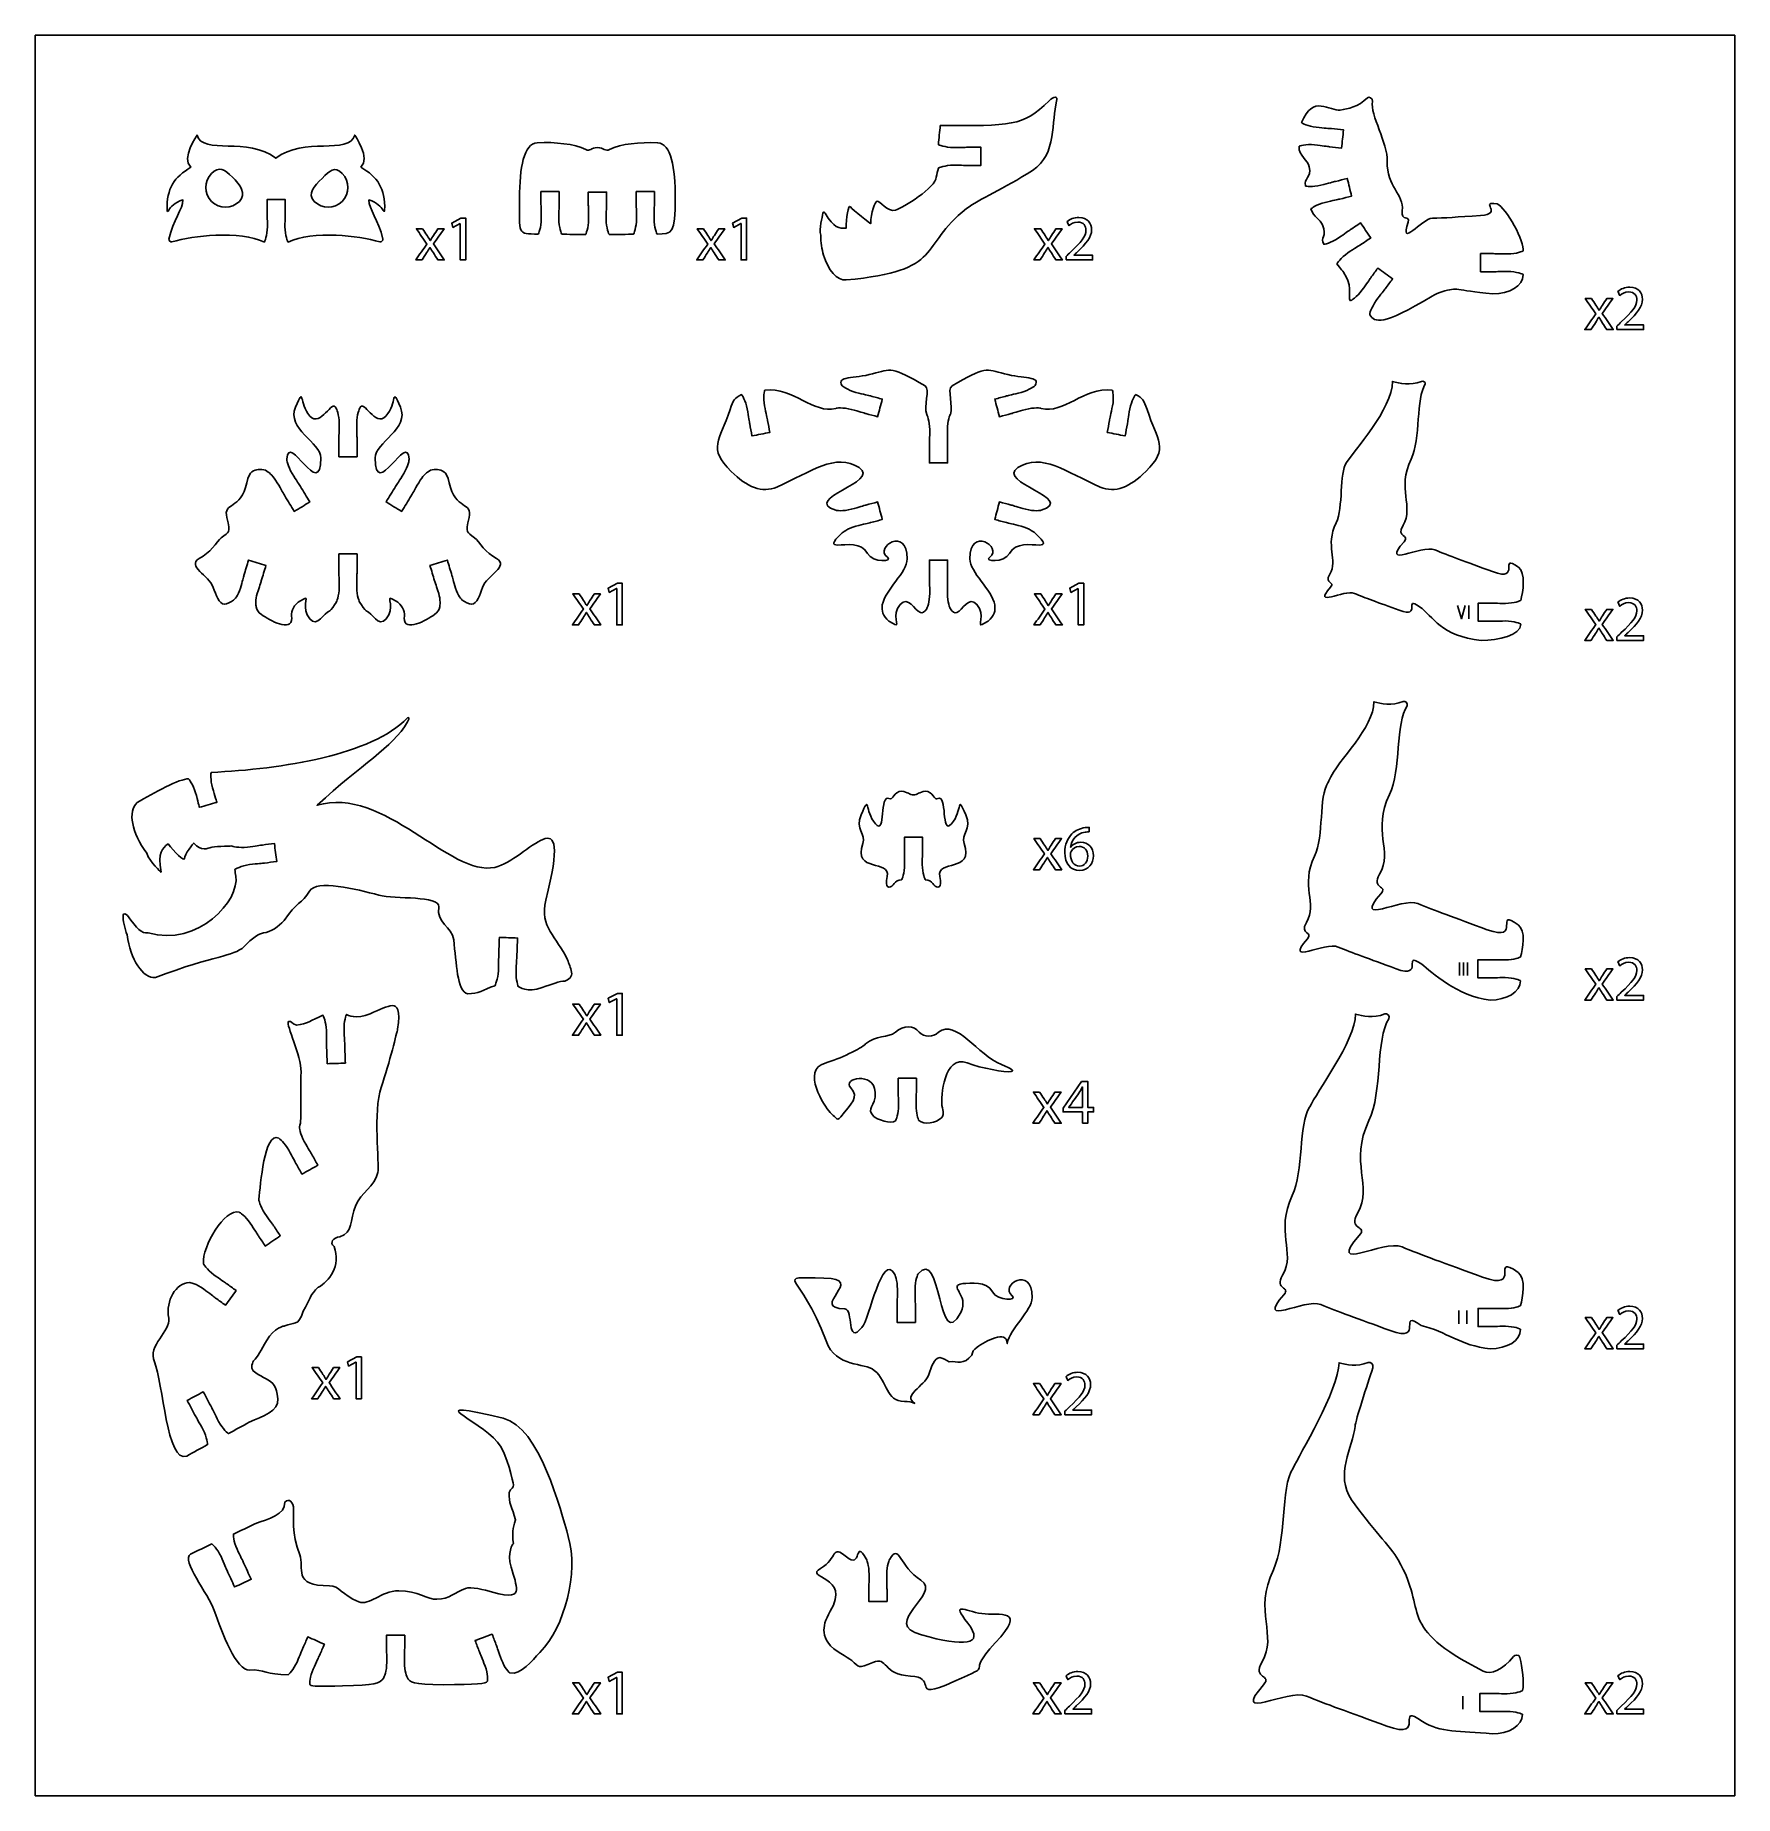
# Model space of a CAD drawing. Extents: x 0 to 280, y 0 to 290.
import ezdxf

# ---------------------------------------------------------------- set-up
doc = ezdxf.new("R2010")
doc.units = 0
doc.header["$MEASUREMENT"] = 0
doc.layers.add('DEFAULT', color=18, linetype='CONTINUOUS')

msp = doc.modelspace()

# ---------------------------------------------------------------- linework, layer by layer
at = {"layer": 'DEFAULT', "color": 18}
for points in [[(280, 0), (0, 0), (0, 290), (280, 290)], [(70.02, 259), (70, 259), (68.81, 258.35), (68.63, 259.06), (70.13, 259.87), (70.92, 259.87), (70.92, 252.99), (70.02, 252.99)], [(116.29, 259), (116.27, 259), (115.07, 258.35), (114.89, 259.06), (116.4, 259.87), (117.19, 259.87), (117.19, 252.99), (116.29, 252.99)], [(95.8, 198.87), (95.78, 198.87), (94.58, 198.22), (94.4, 198.93), (95.91, 199.74), (96.7, 199.74), (96.7, 192.86), (95.8, 192.86)], [(171.84, 198.87), (171.82, 198.87), (170.63, 198.22), (170.45, 198.93), (171.95, 199.74), (172.74, 199.74), (172.74, 192.86), (171.84, 192.86)], [(95.8, 131.29), (95.78, 131.29), (94.58, 130.65), (94.4, 131.36), (95.91, 132.16), (96.7, 132.16), (96.7, 125.28), (95.8, 125.28)], [(172.53, 110.79), (172.53, 112.66), (169.34, 112.66), (169.34, 113.27), (172.4, 117.66), (173.41, 117.66), (173.41, 113.39), (174.37, 113.39), (174.37, 112.66), (173.41, 112.66), (173.41, 110.79)], [(52.85, 71.41), (52.83, 71.41), (51.63, 70.77), (51.45, 71.48), (52.96, 72.28), (53.75, 72.28), (53.75, 65.4), (52.85, 65.4)], [(95.8, 19.5), (95.78, 19.5), (94.58, 18.85), (94.4, 19.56), (95.91, 20.36), (96.7, 20.36), (96.7, 13.49), (95.8, 13.49)]]:
    msp.add_lwpolyline(points, close=True, dxfattribs=at)
for points in [[(234.31, 196.05), (234.97, 193.87), (235.59, 196.05)], [(236.17, 196.05), (236.17, 193.87)], [(234.65, 137.28), (234.65, 135.1)], [(235.31, 137.28), (235.31, 135.1)], [(235.97, 137.28), (235.97, 135.1)], [(234.54, 79.92), (234.55, 77.74)], [(235.87, 79.92), (235.87, 77.74)], [(235.19, 16.43), (235.19, 14.25)]]:
    msp.add_lwpolyline(points, dxfattribs=at)
at = {"layer": 'DEFAULT', "color": 1}
for points, knots in [([(129.88, 253.79), (130.61, 251.29), (132.12, 249.56), (133.61, 249.69), (149.96, 251.19), (145.44, 255.18), (153.44, 261.45), (155.51, 263.02), (159.54, 264.65), (164.29, 267.74), (168.43, 270.43), (167.34, 275.9), (168.28, 279.15), (168.53, 280.03), (167.82, 279.95), (167.03, 279.19), (162.62, 274.9), (160.82, 275.11), (149.11, 275.12), (149, 274.08), (148.9, 273.04), (148.79, 272), (148.79, 271.95), (149.91, 271.5), (151.3, 271.5), (152.68, 271.49), (153.45, 271.54), (153.79, 271.54), (154.46, 271.54), (155.13, 271.54), (155.79, 271.54), (155.79, 270.54), (155.79, 269.54), (155.79, 268.54), (155.13, 268.54), (154.46, 268.54), (153.79, 268.54), (153.45, 268.54), (152.68, 268.59), (151.29, 268.6), (149.91, 268.6), (148.79, 268.15), (148.79, 268.1), (148.68, 267.61), (148.56, 267.12), (148.44, 266.64), (148.44, 264.96), (142.94, 261.54), (141.71, 261.18), (140.47, 260.83), (139.07, 262.77), (138.71, 262.65), (138.36, 262.53), (137.65, 260.83), (137.65, 258.96), (137.65, 258.96), (134.65, 261.19), (134.3, 261.72), (133.95, 262.25), (133.59, 259.78), (133.59, 258.19), (132.43, 258.19), (131.58, 258.2), (130.14, 260.7), (130.06, 260.86), (129.83, 261), (129.78, 260.69), (129.66, 259.93), (129.06, 258.2), (129.43, 257.04), (129.42, 255.88), (129.59, 254.77), (129.88, 253.79)], [1, 1, 1, 1, 2, 2, 2, 3, 3, 3, 4, 4, 4, 5, 5, 5, 6, 6, 6, 7, 7, 7, 8, 8, 8, 9, 9, 9, 10, 10, 10, 11, 11, 11, 19.501, 19.501, 19.501, 20.501, 20.501, 20.501, 21.501, 21.501, 21.501, 22.501, 22.501, 22.501, 23.501, 23.501, 23.501, 24.501, 24.501, 24.501, 25.501, 25.501, 25.501, 26.501, 26.501, 26.501, 27.501, 27.501, 27.501, 28.501, 28.501, 28.501, 29.501, 29.501, 29.501, 30.501, 30.501, 30.501, 31.501, 31.501, 31.501, 32.501, 32.501, 32.501, 32.501]), ([(240.83, 262.2), (242.31, 261.72), (245.5, 255.74), (245.12, 254.48), (245.12, 254.42), (244.01, 253.98), (242.62, 253.97), (241.24, 253.97), (240.46, 254.02), (240.12, 254.02), (239.45, 254.02), (238.79, 254.02), (238.12, 254.02), (238.12, 253.02), (238.12, 252.02), (238.12, 251.03), (238.79, 251.03), (239.46, 251.03), (240.12, 251.03), (240.46, 251.03), (241.24, 251.08), (242.62, 251.08), (244.01, 251.08), (245.13, 250.63), (245.12, 250.58), (245.13, 248.67), (242.89, 247.38), (240.12, 247.38), (233.53, 248.03), (234.62, 248.56), (231.76, 247.75), (231.38, 247.61), (230.62, 247.31), (230.16, 247.03), (221.79, 242.04), (220.76, 242.68), (219.85, 243.96), (219.8, 244), (220.1, 245.16), (220.92, 246.28), (221.74, 247.39), (222.23, 247.99), (222.44, 248.27), (222.83, 248.8), (223.23, 249.34), (223.62, 249.88), (222.81, 250.47), (222.01, 251.06), (221.2, 251.65), (220.81, 251.11), (220.42, 250.58), (220.02, 250.04), (219.82, 249.76), (219.4, 249.11), (218.58, 247.99), (217.77, 246.87), (216.74, 246.24), (216.7, 246.27), (216.11, 246.9), (217.13, 248.07), (215.87, 250.4), (215.49, 251.12), (215.02, 251.57), (214.45, 252.33), (214.43, 252.38), (215.1, 253.37), (216.25, 254.14), (217.4, 254.9), (218.07, 255.3), (218.35, 255.49), (218.91, 255.86), (219.46, 256.23), (220.02, 256.6), (219.46, 257.43), (218.91, 258.26), (218.35, 259.09), (217.8, 258.72), (217.24, 258.35), (216.69, 257.98), (216.4, 257.79), (215.79, 257.32), (214.63, 256.55), (213.5, 255.78), (212.32, 255.53), (212.28, 255.58), (211.67, 256.67), (212.87, 256.82), (212.08, 258.74), (211.7, 259.66), (210.59, 260.03), (210.18, 261.38), (210.17, 261.44), (211.14, 262.13), (212.49, 262.46), (213.83, 262.79), (214.59, 262.93), (214.93, 263.01), (215.58, 263.17), (216.23, 263.33), (216.87, 263.49), (216.63, 264.46), (216.4, 265.43), (216.16, 266.4), (215.51, 266.24), (214.86, 266.08), (214.21, 265.92), (213.89, 265.84), (213.14, 265.61), (211.8, 265.28), (210.46, 264.95), (209.27, 265.12), (209.25, 265.17), (209, 266.5), (210.28, 266.46), (209.9, 268.31), (209.66, 269.47), (208.14, 270.09), (208.21, 271.71), (208.21, 271.77), (209.38, 272.09), (210.75, 271.94), (212.12, 271.8), (212.89, 271.66), (213.23, 271.63), (213.89, 271.56), (214.56, 271.48), (215.22, 271.41), (215.33, 272.41), (215.44, 273.4), (215.54, 274.39), (214.88, 274.47), (214.22, 274.54), (213.55, 274.61), (213.21, 274.65), (212.44, 274.68), (211.06, 274.83), (209.69, 274.98), (208.63, 275.54), (208.63, 275.6), (210.48, 280.36), (213.27, 277.44), (215, 277.68), (216.25, 277.85), (217.99, 278.19), (219.48, 279.71), (219.71, 279.94), (220.37, 279.64), (220.3, 279.07), (219.92, 276.91), (222.84, 272.13), (222.74, 269.26), (222.6, 264.96), (225.53, 263.92), (225.21, 261.09), (224.99, 259.2), (226.55, 260.42), (226.17, 259.22), (224.75, 254.71), (228.35, 259.82), (230.2, 259.85), (232.06, 259.88), (234.38, 260.07), (238.08, 260.29), (242.11, 260.53), (237.66, 262.82), (240.83, 262.2)], [1, 1, 1, 1, 2, 2, 2, 3, 3, 3, 4, 4, 4, 5, 5, 5, 13.495, 13.495, 13.495, 14.495, 14.495, 14.495, 15.495, 15.495, 15.495, 16.495, 16.495, 16.495, 17.495, 17.495, 17.495, 18.495, 18.495, 18.495, 19.495, 19.495, 19.495, 20.495, 20.495, 20.495, 21.495, 21.495, 21.495, 22.495, 22.495, 22.495, 23.495, 23.495, 23.495, 24.495, 24.495, 24.495, 25.495, 25.495, 25.495, 26.495, 26.495, 26.495, 27.495, 27.495, 27.495, 28.495, 28.495, 28.495, 29.495, 29.495, 29.495, 30.495, 30.495, 30.495, 31.495, 31.495, 31.495, 32.495, 32.495, 32.495, 33.495, 33.495, 33.495, 34.495, 34.495, 34.495, 35.495, 35.495, 35.495, 36.495, 36.495, 36.495, 37.495, 37.495, 37.495, 38.495, 38.495, 38.495, 39.495, 39.495, 39.495, 40.495, 40.495, 40.495, 41.495, 41.495, 41.495, 49.99132, 49.99132, 49.99132, 50.99132, 50.99132, 50.99132, 51.99132, 51.99132, 51.99132, 52.99132, 52.99132, 52.99132, 53.99132, 53.99132, 53.99132, 54.99132, 54.99132, 54.99132, 55.99132, 55.99132, 55.99132, 56.99132, 56.99132, 56.99132, 57.99132, 57.99132, 57.99132, 58.99132, 58.99132, 58.99132, 59.99132, 59.99132, 59.99132, 60.99132, 60.99132, 60.99132, 61.99132, 61.99132, 61.99132, 62.99132, 62.99132, 62.99132, 63.99132, 63.99132, 63.99132, 64.99132, 64.99132, 64.99132, 65.99132, 65.99132, 65.99132, 66.99132, 66.99132, 66.99132, 67.99132, 67.99132, 67.99132, 68.99132, 68.99132, 68.99132, 69.99132, 69.99132, 69.99132, 70.99132, 70.99132, 70.99132, 70.99132]), ([(53.67, 268.25), (55.31, 269.71), (52.63, 273.55), (52.63, 273.55), (51.72, 270.16), (44.22, 273.38), (39.65, 269.72), (35.08, 273.38), (27.58, 270.16), (26.68, 273.55), (26.68, 273.55), (23.99, 269.71), (25.63, 268.25), (22.92, 266.63), (21.63, 264.82), (21.73, 261.19), (21.74, 260.98), (21.81, 260.81), (22.02, 261.19), (22.32, 261.72), (22.97, 262.46), (24.33, 262.87), (24.37, 261.35), (22.71, 259.59), (22.03, 256.41), (21.99, 256.2), (22.3, 255.87), (22.5, 255.94), (24.37, 256.5), (27.05, 256.94), (29.74, 257.05), (32.75, 257.17), (35.79, 256.89), (37.75, 255.92), (37.8, 255.92), (38.25, 257.04), (38.25, 258.43), (38.25, 259.81), (38.2, 260.58), (38.2, 260.93), (38.2, 261.59), (38.2, 262.26), (38.2, 262.92), (39.2, 262.92), (40.2, 262.92), (41.2, 262.92), (41.2, 262.26), (41.2, 261.59), (41.2, 260.93), (41.2, 260.58), (41.15, 259.8), (41.15, 258.43), (41.15, 257.04), (41.6, 255.92), (41.65, 255.92), (43.61, 256.89), (46.6, 257.17), (49.58, 257.05), (52.26, 256.94), (54.92, 256.5), (56.8, 255.94), (57.01, 255.87), (57.32, 256.2), (57.27, 256.4), (56.6, 259.59), (54.93, 261.35), (54.98, 262.87), (56.34, 262.46), (56.98, 261.72), (57.29, 261.19), (57.49, 260.81), (57.56, 260.98), (57.57, 261.19), (57.68, 264.82), (56.39, 266.63), (53.67, 268.25)], [1, 1, 1, 1, 2, 2, 2, 3, 3, 3, 4, 4, 4, 5, 5, 5, 6, 6, 6, 7, 7, 7, 8, 8, 8, 9, 9, 9, 10, 10, 10, 11, 11, 11, 12, 12, 12, 13, 13, 13, 14, 14, 14, 19.66, 19.66, 19.66, 28.16, 28.16, 28.16, 33.82, 33.82, 33.82, 34.82, 34.82, 34.82, 35.82, 35.82, 35.82, 36.82, 36.82, 36.82, 37.82, 37.82, 37.82, 38.82, 38.82, 38.82, 39.82, 39.82, 39.82, 40.82, 40.82, 40.82, 41.82, 41.82, 41.82, 42.82, 42.82, 42.82, 42.82]), ([(105.45, 263.16), (105.45, 257.26), (104.9, 257.25), (102.47, 257.25), (102.42, 257.25), (101.96, 258.37), (101.96, 259.76), (101.96, 261.14), (102.01, 261.91), (102.01, 262.26), (102.01, 262.92), (102.01, 263.59), (102.01, 264.25), (101.01, 264.25), (100.01, 264.25), (99.02, 264.25), (99.02, 263.59), (99.02, 262.92), (99.02, 262.26), (99.02, 261.91), (99.06, 261.14), (99.06, 259.76), (99.06, 258.37), (98.62, 257.25), (98.56, 257.25), (97.66, 257.18), (95.7, 257.17), (94.57, 257.16), (94.52, 257.16), (94.07, 258.28), (94.07, 259.66), (94.07, 261.04), (94.12, 261.82), (94.12, 262.16), (94.12, 262.83), (94.12, 263.5), (94.12, 264.16), (93.12, 264.16), (92.12, 264.16), (91.12, 264.16), (91.12, 263.5), (91.12, 262.83), (91.12, 262.16), (91.12, 261.82), (91.17, 261.04), (91.17, 259.66), (91.17, 258.28), (90.72, 257.16), (90.67, 257.16), (89.58, 257.17), (87.65, 257.19), (86.77, 257.25), (86.71, 257.25), (86.27, 258.37), (86.27, 259.75), (86.27, 261.14), (86.32, 261.91), (86.32, 262.25), (86.32, 262.92), (86.32, 263.58), (86.32, 264.25), (85.32, 264.25), (84.32, 264.25), (83.32, 264.25), (83.32, 263.58), (83.32, 262.92), (83.32, 262.25), (83.32, 261.91), (83.37, 261.14), (83.37, 259.75), (83.37, 258.37), (82.92, 257.25), (82.86, 257.25), (79.34, 257.25), (79.8, 257.16), (79.8, 263.16), (79.8, 268.2), (80.47, 272.12), (82.7, 272.29), (85.71, 272.41), (88.75, 272.13), (90.71, 271.16), (91.38, 270.83), (91.56, 271.49), (92.61, 271.49), (93.66, 271.49), (93.94, 270.83), (94.62, 271.16), (96.57, 272.12), (99.57, 272.41), (102.54, 272.29), (104.78, 272.12), (105.45, 268.2), (105.45, 263.16)], [1, 1, 1, 1, 2, 2, 2, 3, 3, 3, 4, 4, 4, 9.66, 9.66, 9.66, 18.16, 18.16, 18.16, 23.82, 23.82, 23.82, 24.82, 24.82, 24.82, 25.82, 25.82, 25.82, 26.82, 26.82, 26.82, 27.82, 27.82, 27.82, 28.82, 28.82, 28.82, 34.49, 34.49, 34.49, 42.99, 42.99, 42.99, 48.66, 48.66, 48.66, 49.66, 49.66, 49.66, 50.66, 50.66, 50.66, 51.66, 51.66, 51.66, 52.66, 52.66, 52.66, 53.66, 53.66, 53.66, 59.32, 59.32, 59.32, 67.82, 67.82, 67.82, 73.48, 73.48, 73.48, 74.48, 74.48, 74.48, 75.48, 75.48, 75.48, 76.48, 76.48, 76.48, 77.48, 77.48, 77.48, 78.48, 78.48, 78.48, 79.48, 79.48, 79.48, 80.48, 80.48, 80.48, 81.48, 81.48, 81.48, 82.48, 82.48, 82.48, 82.48]), ([(33.64, 262.62), (32.37, 261.35), (30.32, 261.35), (29.05, 262.62), (27.78, 263.89), (27.78, 265.94), (29.05, 267.21), (30.32, 268.48), (31.21, 267.91), (32.48, 266.64), (33.75, 265.37), (34.91, 263.89), (33.64, 262.62)], [0, 0, 0, 0, 1, 1, 1, 2, 2, 2, 3, 3, 3, 4, 4, 4, 4]), ([(50.56, 262.62), (49.3, 261.35), (47.25, 261.35), (45.98, 262.62), (44.71, 263.89), (45.99, 265.15), (47.26, 266.42), (48.53, 267.69), (49.3, 268.48), (50.57, 267.21), (51.84, 265.94), (51.84, 263.89), (50.56, 262.62)], [0, 0, 0, 0, 1, 1, 1, 2, 2, 2, 3, 3, 3, 4, 4, 4, 4]), ([(158.08, 196.15), (158.24, 195.23), (157.99, 194.32), (157.01, 193.49), (156.68, 193.31), (156.35, 193.13), (156.02, 192.95), (155.13, 192.4), (156.64, 194.53), (155.13, 196.24), (153.82, 197.73), (152.81, 195.26), (151.82, 194.9), (151.48, 194.79), (151.12, 194.92), (150.77, 195.54), (150.72, 195.54), (150.27, 196.66), (150.27, 198.04), (150.27, 199.43), (150.32, 200.21), (150.32, 200.55), (150.32, 201.55), (150.32, 202.55), (150.32, 203.55), (149.32, 203.55), (148.32, 203.55), (147.32, 203.55), (147.32, 202.55), (147.32, 201.55), (147.32, 200.55), (147.32, 200.21), (147.37, 199.43), (147.37, 198.04), (147.37, 196.66), (146.93, 195.54), (146.87, 195.54), (146.52, 194.92), (146.18, 194.78), (145.84, 194.9), (144.84, 195.25), (143.82, 197.73), (142.52, 196.24), (141, 194.53), (142.52, 192.4), (141.62, 192.95), (141.29, 193.13), (140.96, 193.31), (140.63, 193.49), (139.65, 194.32), (139.4, 195.23), (139.56, 196.15), (140.02, 198.72), (143.66, 201.49), (143.66, 203.74), (143.66, 209.24), (138.22, 205.6), (140.34, 204.07), (141.5, 203.23), (138.01, 203.07), (137.13, 204.65), (136.19, 206.54), (133.5, 206.02), (132.23, 206.02), (131.3, 206.03), (131.12, 206.3), (132.91, 207.98), (132.91, 208.04), (133.87, 208.76), (135.2, 209.11), (136.54, 209.47), (137.3, 209.62), (137.63, 209.71), (138.27, 209.88), (138.92, 210.06), (139.56, 210.23), (139.3, 211.2), (139.04, 212.16), (138.78, 213.12), (138.14, 212.95), (137.5, 212.78), (136.85, 212.61), (136.52, 212.52), (135.79, 212.27), (134.45, 211.91), (133.11, 211.56), (131.92, 211.7), (131.9, 211.75), (126.06, 213.65), (139.44, 216.36), (135.73, 218.77), (131.84, 221.3), (127.87, 218.08), (122.17, 215.58), (119.77, 214.52), (117.24, 215.56), (114.66, 218.14), (110.75, 222.05), (112.74, 223.09), (114.47, 228.34), (114.98, 229.91), (115.16, 230.22), (116.35, 230.81), (116.41, 230.81), (117.05, 229.79), (117.3, 228.44), (117.56, 227.08), (117.65, 226.31), (117.71, 225.97), (117.83, 225.32), (117.96, 224.66), (118.08, 224.01), (119.06, 224.19), (120.05, 224.38), (121.03, 224.56), (120.91, 225.21), (120.78, 225.87), (120.66, 226.52), (120.6, 226.86), (120.41, 227.61), (120.15, 228.97), (119.9, 230.33), (120.14, 231.51), (120.19, 231.52), (124.95, 232.07), (128.21, 227.53), (131.9, 228.53), (131.92, 228.59), (133.11, 228.73), (134.45, 228.37), (135.79, 228.02), (136.52, 227.77), (136.85, 227.67), (137.5, 227.5), (138.14, 227.33), (138.78, 227.16), (139.04, 228.13), (139.3, 229.09), (139.56, 230.05), (138.92, 230.23), (138.27, 230.4), (137.63, 230.58), (137.3, 230.67), (136.54, 230.82), (135.2, 231.17), (133.87, 231.53), (132.91, 232.25), (132.91, 232.31), (131.96, 233.89), (134.87, 233.39), (137.96, 234.23), (140.96, 235.04), (141.18, 235.48), (146.59, 232.23), (147.48, 231.7), (146.32, 228.85), (146.87, 227.55), (146.92, 227.55), (147.37, 226.43), (147.37, 225.05), (147.37, 223.66), (147.32, 222.88), (147.32, 222.54), (147.32, 221.54), (147.32, 220.55), (147.32, 219.55), (148.32, 219.55), (149.32, 219.55), (150.32, 219.55), (150.32, 220.55), (150.32, 221.54), (150.32, 222.54), (150.32, 222.88), (150.27, 223.66), (150.27, 225.05), (150.27, 226.43), (150.71, 227.55), (150.77, 227.55), (151.32, 228.85), (150.16, 231.7), (151.05, 232.23), (156.46, 235.48), (156.68, 235.04), (159.68, 234.23), (162.77, 233.39), (165.68, 233.89), (164.73, 232.31), (164.73, 232.25), (163.77, 231.53), (162.44, 231.17), (161.1, 230.82), (160.34, 230.67), (160.01, 230.58), (159.37, 230.4), (158.73, 230.23), (158.08, 230.05), (158.34, 229.09), (158.6, 228.13), (158.86, 227.16), (159.5, 227.33), (160.15, 227.5), (160.79, 227.67), (161.12, 227.77), (161.86, 228.02), (163.19, 228.37), (164.53, 228.73), (165.72, 228.59), (165.74, 228.53), (169.43, 227.53), (172.69, 232.07), (177.45, 231.52), (177.5, 231.51), (177.74, 230.33), (177.49, 228.97), (177.23, 227.61), (177.04, 226.86), (176.98, 226.52), (176.86, 225.87), (176.73, 225.21), (176.61, 224.56), (177.6, 224.38), (178.58, 224.19), (179.56, 224.01), (179.68, 224.66), (179.81, 225.32), (179.93, 225.97), (179.99, 226.31), (180.08, 227.08), (180.34, 228.44), (180.59, 229.79), (181.23, 230.81), (181.29, 230.81), (182.48, 230.22), (182.66, 229.91), (183.17, 228.34), (184.9, 223.09), (186.89, 222.05), (182.98, 218.14), (180.4, 215.56), (177.88, 214.52), (175.47, 215.58), (169.77, 218.08), (165.8, 221.3), (161.91, 218.77), (158.2, 216.36), (171.59, 213.65), (165.74, 211.75), (165.72, 211.7), (164.53, 211.56), (163.19, 211.91), (161.86, 212.27), (161.12, 212.52), (160.79, 212.61), (160.15, 212.78), (159.5, 212.95), (158.86, 213.12), (158.6, 212.16), (158.34, 211.2), (158.08, 210.23), (158.73, 210.06), (159.37, 209.88), (160.01, 209.71), (160.34, 209.62), (161.1, 209.47), (162.44, 209.11), (163.77, 208.76), (164.73, 208.04), (164.73, 207.98), (166.52, 206.3), (166.34, 206.03), (165.41, 206.02), (164.14, 206.02), (161.45, 206.54), (160.51, 204.65), (159.63, 203.07), (156.14, 203.23), (157.3, 204.07), (159.42, 205.6), (153.98, 209.24), (153.98, 203.74), (153.98, 201.49), (157.62, 198.72), (158.08, 196.15)], [1, 1, 1, 1, 2, 2, 2, 3, 3, 3, 4, 4, 4, 5, 5, 5, 6, 6, 6, 7, 7, 7, 8, 8, 8, 16.5, 16.5, 16.5, 25, 25, 25, 33.5, 33.5, 33.5, 34.5, 34.5, 34.5, 35.5, 35.5, 35.5, 36.5, 36.5, 36.5, 37.5, 37.5, 37.5, 38.5, 38.5, 38.5, 39.5, 39.5, 39.5, 40.5, 40.5, 40.5, 41.5, 41.5, 41.5, 42.5, 42.5, 42.5, 43.5, 43.5, 43.5, 44.5, 44.5, 44.5, 45.5, 45.5, 45.5, 46.5, 46.5, 46.5, 47.5, 47.5, 47.5, 48.5, 48.5, 48.5, 49.5, 49.5, 49.5, 50.5, 50.5, 50.5, 51.5, 51.5, 51.5, 52.5, 52.5, 52.5, 53.5, 53.5, 53.5, 54.5, 54.5, 54.5, 55.5, 55.5, 55.5, 56.5, 56.5, 56.5, 57.5, 57.5, 57.5, 58.5, 58.5, 58.5, 59.5, 59.5, 59.5, 60.5, 60.5, 60.5, 61.5, 61.5, 61.5, 62.5, 62.5, 62.5, 63.5, 63.5, 63.5, 64.5, 64.5, 64.5, 65.5, 65.5, 65.5, 66.5, 66.5, 66.5, 67.5, 67.5, 67.5, 68.5, 68.5, 68.5, 69.5, 69.5, 69.5, 70.5, 70.5, 70.5, 71.5, 71.5, 71.5, 72.5, 72.5, 72.5, 73.5, 73.5, 73.5, 74.5, 74.5, 74.5, 75.5, 75.5, 75.5, 76.5, 76.5, 76.5, 77.5, 77.5, 77.5, 86, 86, 86, 94.5, 94.5, 94.5, 103, 103, 103, 104, 104, 104, 105, 105, 105, 106, 106, 106, 107, 107, 107, 108, 108, 108, 109, 109, 109, 110, 110, 110, 111, 111, 111, 112, 112, 112, 113, 113, 113, 114, 114, 114, 115, 115, 115, 116, 116, 116, 117, 117, 117, 118, 118, 118, 119, 119, 119, 120, 120, 120, 121, 121, 121, 122, 122, 122, 123, 123, 123, 124, 124, 124, 125, 125, 125, 126, 126, 126, 127, 127, 127, 128, 128, 128, 129, 129, 129, 130, 130, 130, 131, 131, 131, 132, 132, 132, 133, 133, 133, 134, 134, 134, 135, 135, 135, 136, 136, 136, 137, 137, 137, 138, 138, 138, 139, 139, 139, 140, 140, 140, 140]), ([(27.03, 203.82), (28.77, 204.62), (29.93, 206.6), (30.66, 207.2), (31.95, 208.25), (32.22, 207.87), (31.57, 210.55), (30.92, 213.24), (33.86, 211.66), (34.85, 216.29), (35.27, 218.31), (36.1, 218.37), (36.75, 218.44), (36.8, 218.45), (36.85, 218.45), (36.89, 218.46), (37.57, 218.52), (37.81, 218.42), (38.17, 218.19), (38.8, 217.8), (39.13, 217.45), (39.86, 216.28), (40.58, 215.1), (40.94, 214.41), (41.12, 214.12), (41.64, 213.26), (42.16, 212.41), (42.68, 211.56), (43.54, 212.08), (44.39, 212.6), (45.24, 213.12), (44.72, 213.98), (44.2, 214.83), (43.68, 215.68), (43.5, 215.97), (43.05, 216.62), (42.33, 217.79), (41.61, 218.97), (41.41, 220.16), (41.46, 220.19), (41.68, 224.8), (47.06, 213.12), (47.06, 220.37), (47.06, 222.92), (41.33, 225.11), (42.89, 228.74), (44.45, 232.36), (43.36, 229.42), (45.26, 227.27), (47.03, 225.27), (48.96, 230.24), (49.57, 228.56), (49.62, 228.56), (50.07, 227.45), (50.07, 226.06), (50.07, 224.68), (50.03, 223.9), (50.03, 223.56), (50.03, 222.56), (50.03, 221.56), (50.03, 220.56), (51.02, 220.56), (52.02, 220.56), (53.02, 220.56), (53.02, 221.56), (53.02, 222.56), (53.02, 223.56), (53.02, 223.9), (52.97, 224.68), (52.97, 226.06), (52.97, 227.45), (53.42, 228.56), (53.48, 228.56), (54.09, 230.24), (56.02, 225.27), (57.79, 227.27), (59.69, 229.42), (58.59, 232.36), (60.16, 228.74), (61.72, 225.11), (55.99, 222.92), (55.99, 220.37), (55.99, 213.12), (61.37, 224.8), (61.59, 220.19), (61.64, 220.16), (61.44, 218.97), (60.72, 217.79), (60, 216.62), (59.55, 215.97), (59.37, 215.68), (58.85, 214.83), (58.33, 213.98), (57.81, 213.12), (58.66, 212.6), (59.51, 212.08), (60.37, 211.56), (60.89, 212.41), (61.41, 213.26), (61.93, 214.12), (62.11, 214.41), (62.47, 215.1), (63.19, 216.28), (63.91, 217.45), (64.25, 217.8), (64.88, 218.19), (65.24, 218.42), (65.48, 218.52), (66.15, 218.46), (66.2, 218.45), (66.25, 218.45), (66.3, 218.44), (66.94, 218.37), (67.78, 218.31), (68.2, 216.29), (69.19, 211.66), (72.13, 213.24), (71.48, 210.55), (70.82, 207.87), (71.1, 208.25), (72.39, 207.2), (73.12, 206.6), (74.27, 204.62), (76.01, 203.83), (78.15, 202.47), (74.42, 201.08), (73.71, 199.05), (73.28, 197.84), (72.77, 196.32), (71.9, 196.26), (71.48, 196.33), (70.75, 196.64), (70.36, 196.95), (70.3, 196.95), (69.6, 197.75), (69.25, 198.9), (68.9, 200.06), (68.75, 200.73), (68.66, 201.01), (68.41, 201.85), (68.15, 202.69), (67.9, 203.53), (66.94, 203.24), (65.99, 202.94), (65.03, 202.65), (65.29, 201.81), (65.54, 200.98), (65.79, 200.14), (65.88, 199.85), (66.12, 199.22), (66.47, 198.06), (66.8, 197.01), (66.69, 196.04), (66.64, 195.85), (66.51, 195.28), (66.34, 195.01), (65.76, 194.57), (64.47, 193.64), (60.8, 191.59), (60.78, 193.97), (60.94, 194.89), (60.69, 195.79), (59.72, 196.62), (59.39, 196.8), (59.06, 196.98), (58.73, 197.16), (57.83, 197.71), (59.34, 195.58), (57.83, 193.86), (56.52, 192.38), (55.52, 194.85), (54.52, 195.2), (54.52, 195.21), (54.51, 195.21), (54.51, 195.21), (54.24, 195.33), (53.81, 196.06), (53.48, 196.56), (53.43, 196.56), (52.97, 197.68), (52.97, 199.06), (52.97, 200.44), (53.02, 201.22), (53.02, 201.56), (53.02, 202.56), (53.02, 203.56), (53.02, 204.56), (52.02, 204.56), (51.02, 204.56), (50.03, 204.56), (50.03, 203.56), (50.03, 202.56), (50.03, 201.56), (50.03, 201.22), (50.07, 200.44), (50.07, 199.06), (50.07, 197.68), (49.63, 196.56), (49.57, 196.56), (49.24, 196.06), (48.81, 195.33), (48.54, 195.21), (48.54, 195.21), (48.53, 195.21), (48.53, 195.2), (47.53, 194.85), (46.53, 192.38), (45.22, 193.86), (43.71, 195.58), (45.22, 197.71), (44.32, 197.16), (43.99, 196.98), (43.66, 196.8), (43.33, 196.62), (42.36, 195.79), (42.11, 194.89), (42.27, 193.97), (42.25, 191.59), (38.58, 193.64), (37.29, 194.57), (36.7, 195.01), (36.54, 195.28), (36.4, 195.85), (36.36, 196.04), (36.25, 197.01), (36.58, 198.06), (36.93, 199.22), (37.17, 199.85), (37.25, 200.14), (37.51, 200.98), (37.76, 201.81), (38.02, 202.65), (37.06, 202.94), (36.1, 203.24), (35.15, 203.53), (34.89, 202.69), (34.64, 201.85), (34.39, 201.01), (34.3, 200.73), (34.15, 200.06), (33.8, 198.9), (33.45, 197.75), (32.75, 196.95), (32.69, 196.95), (32.3, 196.64), (31.56, 196.33), (31.14, 196.26), (30.28, 196.32), (29.77, 197.84), (29.34, 199.05), (28.63, 201.08), (24.9, 202.47), (27.03, 203.82)], [1, 1, 1, 1, 2, 2, 2, 3, 3, 3, 4, 4, 4, 5, 5, 5, 6, 6, 6, 7, 7, 7, 8, 8, 8, 9, 9, 9, 10, 10, 10, 11, 11, 11, 12, 12, 12, 13, 13, 13, 14, 14, 14, 15, 15, 15, 16, 16, 16, 17, 17, 17, 18, 18, 18, 19, 19, 19, 20, 20, 20, 28.5, 28.5, 28.5, 37, 37, 37, 45.5, 45.5, 45.5, 46.5, 46.5, 46.5, 47.5, 47.5, 47.5, 48.5, 48.5, 48.5, 49.5, 49.5, 49.5, 50.5, 50.5, 50.5, 51.5, 51.5, 51.5, 52.5, 52.5, 52.5, 53.5, 53.5, 53.5, 54.5, 54.5, 54.5, 55.5, 55.5, 55.5, 56.5, 56.5, 56.5, 57.5, 57.5, 57.5, 58.5, 58.5, 58.5, 59.5, 59.5, 59.5, 60.5, 60.5, 60.5, 61.5, 61.5, 61.5, 62.5, 62.5, 62.5, 63.5, 63.5, 63.5, 64.5, 64.5, 64.5, 65.5, 65.5, 65.5, 66.5, 66.5, 66.5, 67.5, 67.5, 67.5, 68.5, 68.5, 68.5, 69.5, 69.5, 69.5, 70.5, 70.5, 70.5, 71.5, 71.5, 71.5, 72.5, 72.5, 72.5, 73.5, 73.5, 73.5, 74.5, 74.5, 74.5, 75.5, 75.5, 75.5, 76.5, 76.5, 76.5, 77.5, 77.5, 77.5, 78.5, 78.5, 78.5, 79.5, 79.5, 79.5, 80.5, 80.5, 80.5, 81.5, 81.5, 81.5, 82.5, 82.5, 82.5, 83.5, 83.5, 83.5, 84.5, 84.5, 84.5, 93, 93, 93, 101.5, 101.5, 101.5, 110, 110, 110, 111, 111, 111, 112, 112, 112, 113, 113, 113, 114, 114, 114, 115, 115, 115, 116, 116, 116, 117, 117, 117, 118, 118, 118, 119, 119, 119, 120, 120, 120, 121, 121, 121, 122, 122, 122, 123, 123, 123, 124, 124, 124, 125, 125, 125, 126, 126, 126, 127, 127, 127, 128, 128, 128, 129, 129, 129, 130, 130, 130, 130]), ([(229.01, 232.57), (227.45, 230.23), (228.29, 223.53), (226.68, 220.19), (224.28, 215.2), (227.2, 212.44), (225.34, 209.28), (224.1, 207.16), (226.58, 207.79), (225.51, 206.57), (221.49, 201.99), (228.39, 206.15), (230.59, 205.22), (232.79, 204.29), (235.63, 203.31), (240.11, 201.64), (244.98, 199.83), (240.93, 204.76), (244.34, 202.38), (245.59, 201.48), (245.12, 198.2), (244.74, 196.91), (244.74, 196.85), (243.62, 196.41), (242.24, 196.41), (240.86, 196.41), (240.08, 196.46), (239.74, 196.46), (239.07, 196.46), (238.41, 196.45), (237.74, 196.45), (237.74, 195.46), (237.74, 194.46), (237.74, 193.46), (238.41, 193.46), (239.07, 193.46), (239.74, 193.46), (240.08, 193.46), (240.86, 193.51), (242.24, 193.51), (243.62, 193.51), (244.74, 193.06), (244.74, 193.01), (244.74, 191.1), (241.01, 190.31), (238.24, 190.31), (231.58, 190.97), (230.28, 194.29), (228.07, 195.87), (228.06, 195.88), (228.05, 195.88), (228.04, 195.89), (228.03, 195.89), (228.02, 195.9), (228.01, 195.91), (225.36, 197.75), (228.51, 193.86), (224.72, 195.27), (221.25, 196.56), (219.05, 197.32), (217.34, 198.05), (215.64, 198.77), (210.28, 195.54), (213.4, 199.09), (214.23, 200.04), (212.31, 199.56), (213.27, 201.2), (214.71, 203.65), (212.44, 205.79), (214.31, 209.66), (215.55, 212.25), (214.81, 217.81), (216.03, 219.63), (217.13, 221.32), (223.6, 228.47), (223.6, 232.96), (224.8, 232.62), (226.48, 232.24), (228.41, 232.97), (228.69, 233.07), (229.06, 232.9), (229.01, 232.57)], [1, 1, 1, 1, 2, 2, 2, 3, 3, 3, 4, 4, 4, 5, 5, 5, 6, 6, 6, 7, 7, 7, 8, 8, 8, 9, 9, 9, 10, 10, 10, 11, 11, 11, 19.498, 19.498, 19.498, 20.498, 20.498, 20.498, 21.498, 21.498, 21.498, 22.498, 22.498, 22.498, 23.498, 23.498, 23.498, 24.498, 24.498, 24.498, 25.498, 25.498, 25.498, 26.498, 26.498, 26.498, 27.498, 27.498, 27.498, 28.498, 28.498, 28.498, 29.498, 29.498, 29.498, 30.498, 30.498, 30.498, 31.498, 31.498, 31.498, 32.498, 32.498, 32.498, 33.498, 33.498, 33.498, 34.498, 34.498, 34.498, 35.498, 35.498, 35.498, 35.498]), ([(226, 179.54), (224.12, 176.74), (225.02, 168.94), (223.09, 164.93), (220.21, 158.94), (223.71, 155.63), (221.49, 151.83), (220, 149.29), (222.97, 150.04), (221.69, 148.58), (216.86, 143.08), (225.15, 148.07), (227.79, 146.95), (230.43, 145.84), (233.84, 144.66), (239.21, 142.66), (245.07, 140.49), (240.2, 146.35), (244.3, 143.49), (245.66, 142.56), (245.08, 139.45), (244.7, 138.17), (244.69, 138.11), (243.58, 137.67), (242.19, 137.67), (240.81, 137.67), (240.03, 137.72), (239.69, 137.72), (239.03, 137.72), (238.36, 137.72), (237.69, 137.72), (237.69, 136.72), (237.69, 135.72), (237.69, 134.72), (238.36, 134.72), (239.02, 134.72), (239.69, 134.72), (240.03, 134.72), (240.81, 134.77), (242.19, 134.77), (243.58, 134.77), (244.69, 134.32), (244.69, 134.26), (244.69, 132.36), (242.45, 131.07), (239.69, 131.07), (234.37, 131.59), (229.97, 135.76), (228.43, 136.97), (225.02, 139.35), (229.07, 134.42), (224.19, 136.23), (219.72, 137.9), (216.87, 138.88), (214.67, 139.81), (212.48, 140.74), (205.58, 136.58), (209.6, 141.16), (210.67, 142.38), (208.19, 141.75), (209.43, 143.87), (211.28, 147.04), (208.36, 149.8), (210.76, 154.78), (212.37, 158.12), (211.42, 164.54), (212.98, 166.88), (213.05, 166.98), (213.08, 167.07), (213.1, 167.16), (214.74, 170.8), (220.55, 175.84), (220.55, 180.22), (221.75, 179.88), (223.44, 179.49), (225.37, 180.23), (225.69, 180.35), (226.2, 180.06), (226, 179.54)], [1, 1, 1, 1, 2, 2, 2, 3, 3, 3, 4, 4, 4, 5, 5, 5, 6, 6, 6, 7, 7, 7, 8, 8, 8, 9, 9, 9, 10, 10, 10, 11, 11, 11, 19.498, 19.498, 19.498, 20.498, 20.498, 20.498, 21.498, 21.498, 21.498, 22.498, 22.498, 22.498, 23.498, 23.498, 23.498, 24.498, 24.498, 24.498, 25.498, 25.498, 25.498, 26.498, 26.498, 26.498, 27.498, 27.498, 27.498, 28.498, 28.498, 28.498, 29.498, 29.498, 29.498, 30.498, 30.498, 30.498, 31.498, 31.498, 31.498, 32.498, 32.498, 32.498, 33.498, 33.498, 33.498, 34.498, 34.498, 34.498, 34.498]), ([(34.45, 139.9), (32.51, 138.11), (29.75, 138.62), (19.82, 134.77), (17.74, 134.64), (15.68, 137.75), (15.17, 141.82), (14.7, 142.85), (14.47, 144.22), (14.48, 145.03), (14.48, 145.45), (15.02, 145.24), (15.18, 145.02), (16.78, 142.78), (17.49, 142.01), (18.6, 142.15), (26.91, 139.74), (33.78, 147.58), (33.03, 151.49), (32.98, 151.85), (32.93, 152.21), (32.89, 152.57), (32.89, 152.63), (33.94, 153.2), (35.31, 153.38), (36.68, 153.55), (37.46, 153.59), (37.8, 153.63), (38.46, 153.72), (39.12, 153.8), (39.78, 153.88), (39.66, 154.87), (39.53, 155.87), (39.41, 156.86), (38.75, 156.78), (38.09, 156.69), (37.43, 156.61), (37.09, 156.57), (36.32, 156.42), (34.95, 156.26), (33.58, 156.09), (32.42, 156.39), (32.41, 156.45), (31.87, 156.44), (29.28, 156.34), (28.92, 156.22), (28.57, 156.1), (27.25, 155.44), (26.12, 156.94), (26.12, 156.94), (24.55, 155.03), (24.59, 154.4), (24.62, 153.76), (22.85, 155.52), (21.9, 156.79), (20.91, 156.04), (20.21, 155.51), (20.73, 152.15), (20.73, 152.15), (18.94, 153.67), (18.37, 155.28), (15.89, 158.56), (15.21, 162.22), (16.79, 163.59), (19.44, 165.21), (23.91, 167.58), (25.25, 167.51), (25.31, 167.51), (26.04, 166.55), (26.41, 165.23), (26.79, 163.9), (27.05, 162.82), (27.05, 162.82), (28.01, 163.09), (28.97, 163.37), (29.94, 163.64), (29.94, 163.64), (29.58, 164.7), (29.21, 166.03), (28.83, 167.36), (28.95, 168.55), (29, 168.57), (40.69, 169.12), (55.53, 171.45), (61.27, 177.53), (61.39, 177.66), (61.82, 177.68), (61.34, 176.88), (58.76, 172.56), (53.87, 170.05), (46.45, 163.15), (57.43, 166.48), (68.34, 151.29), (75.72, 152.93), (81.06, 154.11), (88.71, 165.84), (84.14, 147.55), (82.99, 142.97), (85.95, 141.62), (87.68, 137.7), (87.68, 137.69), (87.69, 137.68), (87.69, 137.68), (87.95, 137.08), (88.18, 136.42), (88.37, 135.68), (88.56, 134.92), (87.88, 134.4), (87.24, 134.2), (86.4, 134.17), (85.1, 133.71), (83.52, 133.12), (81.07, 132.21), (79.62, 133.27), (79.62, 133.27), (79.56, 133.27), (79.16, 134.41), (79.21, 135.79), (79.26, 137.17), (79.34, 137.94), (79.36, 138.28), (79.39, 139.28), (79.43, 140.28), (79.47, 141.28), (78.47, 141.32), (77.47, 141.36), (76.47, 141.4), (76.44, 140.4), (76.4, 139.4), (76.36, 138.4), (76.35, 138.06), (76.36, 137.28), (76.31, 135.9), (76.26, 134.52), (75.75, 133.46), (75.72, 133.42), (73.71, 132.75), (73.05, 132.1), (71.26, 132.1), (71.25, 132.1), (71.24, 132.1), (71.24, 132.11), (71.24, 132.11), (71.25, 132.1), (71.26, 132.1), (69.44, 132.54), (69.42, 137.19), (68.94, 140.99), (68.65, 143.26), (66.07, 143.7), (66.47, 146.42), (66.66, 148.34), (59.32, 147.63), (56.59, 148.37), (52.94, 149.36), (46.25, 150.93), (45.18, 149.02), (44, 146.9), (43.01, 147.23), (41.02, 144.2), (40.06, 143.16), (38.82, 142.28), (37.59, 142.12), (36.85, 142.03), (35.73, 141.26), (34.45, 139.9)], [1, 1, 1, 1, 2, 2, 2, 3, 3, 3, 4, 4, 4, 5, 5, 5, 6, 6, 6, 7, 7, 7, 8, 8, 8, 9, 9, 9, 10, 10, 10, 11, 11, 11, 12, 12, 12, 13, 13, 13, 14, 14, 14, 15, 15, 15, 16, 16, 16, 17, 17, 17, 18, 18, 18, 19, 19, 19, 20, 20, 20, 21, 21, 21, 22, 22, 22, 23, 23, 23, 24, 24, 24, 25, 25, 25, 26, 26, 26, 27, 27, 27, 28, 28, 28, 29, 29, 29, 30, 30, 30, 31, 31, 31, 32, 32, 32, 33, 33, 33, 34, 34, 34, 35, 35, 35, 36, 36, 36, 37, 37, 37, 38, 38, 38, 39, 39, 39, 40, 40, 40, 41, 41, 41, 42, 42, 42, 43, 43, 43, 44, 44, 44, 45, 45, 45, 46, 46, 46, 47, 47, 47, 48, 48, 48, 49, 49, 49, 50, 50, 50, 51, 51, 51, 52, 52, 52, 53, 53, 53, 54, 54, 54, 55, 55, 55, 56, 56, 56, 56]), ([(153.04, 156.87), (154.72, 151.99), (148.42, 154.25), (149.02, 151.42), (149.25, 150.39), (149.19, 149.9), (148.94, 149.73), (148.88, 149.72), (148.81, 149.7), (148.73, 149.66), (148.73, 149.66), (148.72, 149.66), (148.71, 149.66), (147.96, 149.62), (147.9, 150.88), (146.64, 150.88), (146.59, 150.88), (146.14, 152), (146.14, 153.38), (146.14, 154.77), (146.19, 155.54), (146.19, 155.88), (146.19, 156.55), (146.19, 157.22), (146.19, 157.88), (145.19, 157.88), (144.19, 157.88), (143.19, 157.88), (143.19, 157.22), (143.19, 156.55), (143.19, 155.88), (143.19, 155.54), (143.24, 154.77), (143.24, 153.38), (143.24, 152.02), (142.81, 150.91), (142.74, 150.88), (141.48, 150.88), (141.42, 149.62), (140.67, 149.66), (140.67, 149.66), (140.66, 149.66), (140.65, 149.66), (140.58, 149.7), (140.51, 149.72), (140.44, 149.73), (140.2, 149.9), (140.14, 150.4), (140.36, 151.42), (140.97, 154.25), (134.66, 151.99), (136.34, 156.87), (136.88, 158.4), (135.04, 159.24), (136.06, 161.57), (137.64, 165.19), (136.53, 162.26), (138.43, 160.1), (140.19, 158.1), (139.07, 165.1), (140.65, 164.25), (141.31, 163.89), (141.47, 165.47), (142.74, 165.47), (143.76, 165.34), (144.03, 164.88), (144.69, 164.88), (145.35, 164.88), (145.63, 165.34), (146.64, 165.47), (147.92, 165.47), (148.07, 163.89), (148.73, 164.25), (150.31, 165.1), (149.19, 158.1), (150.95, 160.1), (152.85, 162.26), (151.74, 165.19), (153.32, 161.57), (154.34, 159.24), (152.5, 158.4), (153.04, 156.87)], [1, 1, 1, 1, 2, 2, 2, 3, 3, 3, 4, 4, 4, 5, 5, 5, 6, 6, 6, 7, 7, 7, 8, 8, 8, 13.66, 13.66, 13.66, 22.16, 22.16, 22.16, 27.82, 27.82, 27.82, 28.82, 28.82, 28.82, 29.82, 29.82, 29.82, 30.82, 30.82, 30.82, 31.82, 31.82, 31.82, 32.82, 32.82, 32.82, 33.82, 33.82, 33.82, 34.82, 34.82, 34.82, 35.82, 35.82, 35.82, 36.82, 36.82, 36.82, 37.82, 37.82, 37.82, 38.82, 38.82, 38.82, 39.82, 39.82, 39.82, 40.82, 40.82, 40.82, 41.82, 41.82, 41.82, 42.82, 42.82, 42.82, 43.82, 43.82, 43.82, 44.82, 44.82, 44.82, 44.82]), ([(19.63, 71.48), (18.45, 74.19), (22.38, 76.5), (22, 78.66), (21.48, 81.64), (23.16, 84.39), (25.4, 84.55), (25.45, 84.59), (26.61, 84.3), (27.72, 83.49), (28.84, 82.68), (29.44, 82.18), (29.72, 81.98), (30.26, 81.59), (30.79, 81.2), (31.33, 80.81), (31.92, 81.61), (32.51, 82.42), (33.09, 83.23), (32.55, 83.62), (32.02, 84.01), (31.48, 84.41), (31.2, 84.61), (30.54, 85.02), (29.42, 85.83), (28.31, 86.65), (27.66, 87.66), (27.7, 87.71), (27.51, 90.43), (31.18, 96.81), (33.61, 96.11), (33.67, 96.14), (34.66, 95.46), (35.42, 94.32), (36.2, 93.17), (36.59, 92.5), (36.78, 92.22), (37.15, 91.67), (37.53, 91.12), (37.9, 90.56), (38.73, 91.12), (39.56, 91.68), (40.38, 92.24), (40.01, 92.79), (39.64, 93.35), (39.27, 93.9), (39.07, 94.18), (38.6, 94.8), (37.82, 95.94), (37.05, 97.09), (36.8, 98.25), (36.84, 98.3), (37.13, 100.5), (37.69, 109.49), (40.13, 108.3), (40.18, 108.32), (41.12, 107.56), (41.79, 106.36), (42.46, 105.15), (42.79, 104.45), (42.96, 104.15), (43.29, 103.57), (43.61, 102.99), (43.94, 102.4), (44.81, 102.89), (45.68, 103.38), (46.55, 103.86), (46.23, 104.44), (45.91, 105.03), (45.59, 105.61), (45.42, 105.91), (45, 106.56), (44.32, 107.77), (43.66, 108.97), (43.5, 110.15), (43.55, 110.2), (43.99, 111.47), (43.62, 115.1), (43.79, 119.23), (43.89, 121.95), (41.25, 126.93), (41.74, 127.54), (42.25, 127.68), (42.25, 127.11), (43.04, 126.95), (44.83, 127.07), (45.44, 127.76), (47.4, 128.57), (47.48, 128.5), (47.93, 127.43), (47.98, 126.09), (48.02, 124.71), (47.99, 123.93), (48, 123.59), (48.03, 122.59), (48.07, 121.59), (48.1, 120.59), (49.1, 120.62), (50.1, 120.65), (51.1, 120.68), (51.07, 121.68), (51.03, 122.68), (51, 123.68), (50.99, 124.02), (50.92, 124.8), (50.88, 126.18), (50.84, 127.53), (51.22, 128.64), (51.3, 128.7), (51.41, 128.63), (52.92, 127.78), (55.19, 128.82), (56.73, 129.52), (58, 130.08), (58.84, 130.16), (59.6, 130.24), (60.22, 129.46), (59.69, 126.26), (59.69, 126.25), (59.69, 126.24), (59.69, 126.24), (59.6, 125.85), (58.42, 120.83), (56.99, 116.69), (55.64, 112.78), (56.73, 103.99), (56.44, 102.67), (55.89, 100.34), (53.67, 99.3), (52.81, 97.27), (51.71, 94.68), (52.43, 92.79), (50.21, 92.09), (50.21, 92.09), (50.21, 92.09), (50.2, 92.08), (49.11, 91.93), (48.42, 91.11), (49.24, 90.49), (50.45, 87.29), (48.33, 84.67), (46.67, 83.78), (46.67, 83.78), (46.67, 83.78), (46.66, 83.78), (46.66, 83.78), (46.65, 83.77), (46.64, 83.77), (45.29, 82.59), (45.22, 81.67), (44.15, 79.84), (43.42, 77.19), (42.52, 78.08), (41.12, 77.39), (41.12, 77.39), (39.32, 77.23), (38.09, 74.93), (37.28, 73.45), (36.61, 72.24), (35.99, 71.67), (35.65, 71.09), (35.47, 70.26), (36.12, 69.81), (36.74, 69.38), (37.36, 69.03), (37.95, 68.76), (37.95, 68.75), (37.96, 68.75), (37.96, 68.75), (39.3, 67.93), (39.75, 67.53), (39.99, 65.41), (40.22, 63.29), (37.46, 62.57), (35.27, 61.53), (34.13, 60.91), (32.98, 60.29), (31.84, 59.67), (31.79, 59.65), (30.87, 60.43), (30.22, 61.65), (29.58, 62.87), (29.25, 63.58), (29.09, 63.88), (28.62, 64.76), (28.16, 65.65), (27.69, 66.53), (26.8, 66.06), (25.92, 65.59), (25.04, 65.12), (25.51, 64.24), (25.98, 63.36), (26.44, 62.48), (26.6, 62.17), (27.01, 61.51), (27.66, 60.29), (28.3, 59.07), (28.44, 57.88), (28.39, 57.84), (27.25, 57.22), (26.11, 56.59), (24.97, 55.96), (21.65, 54.6), (21.08, 68.16), (19.63, 71.48)], [1, 1, 1, 1, 2, 2, 2, 3, 3, 3, 4, 4, 4, 5, 5, 5, 6, 6, 6, 7, 7, 7, 8, 8, 8, 9, 9, 9, 10, 10, 10, 11, 11, 11, 12, 12, 12, 13, 13, 13, 14, 14, 14, 15, 15, 15, 16, 16, 16, 17, 17, 17, 18, 18, 18, 19, 19, 19, 20, 20, 20, 21, 21, 21, 22, 22, 22, 23, 23, 23, 24, 24, 24, 25, 25, 25, 26, 26, 26, 27, 27, 27, 28, 28, 28, 29, 29, 29, 30, 30, 30, 31, 31, 31, 32, 32, 32, 33, 33, 33, 34, 34, 34, 35, 35, 35, 36, 36, 36, 37, 37, 37, 38, 38, 38, 39, 39, 39, 40, 40, 40, 41, 41, 41, 42, 42, 42, 43, 43, 43, 44, 44, 44, 45, 45, 45, 46, 46, 46, 47, 47, 47, 48, 48, 48, 49, 49, 49, 50, 50, 50, 51, 51, 51, 52, 52, 52, 53, 53, 53, 54, 54, 54, 55, 55, 55, 56, 56, 56, 57, 57, 57, 58, 58, 58, 59, 59, 59, 60, 60, 60, 61, 61, 61, 62, 62, 62, 63, 63, 63, 64, 64, 64, 65, 65, 65, 66, 66, 66, 67, 67, 67, 68, 68, 68, 69, 69, 69, 69]), ([(149.31, 111.68), (148.45, 110.79), (146.4, 110.43), (145.58, 111.24), (145.46, 111.49), (145.12, 112.48), (145.12, 113.68), (145.12, 115.06), (145.17, 115.84), (145.17, 116.18), (145.17, 116.85), (145.17, 117.51), (145.17, 118.18), (144.17, 118.18), (143.17, 118.18), (142.17, 118.18), (142.17, 117.51), (142.17, 116.84), (142.17, 116.18), (142.17, 115.84), (142.22, 115.06), (142.22, 113.68), (142.22, 112.39), (141.83, 111.32), (141.74, 111.19), (141.08, 110.55), (138.54, 111.47), (138.14, 111.9), (136.76, 113.37), (138.54, 113.36), (138.38, 115.89), (138.18, 119.35), (132.89, 118.21), (134.36, 116.61), (135.82, 115.02), (134.45, 114.13), (132.73, 111.82), (132.34, 111.3), (132.11, 111.42), (131.85, 111.7), (131.66, 111.92), (131.36, 112.16), (130.95, 112.57), (130.03, 113.52), (126.15, 119.57), (130.14, 120.69), (132.53, 121.36), (136.14, 123.12), (136.81, 123.84), (138.42, 125.36), (140.57, 124.79), (141.71, 125.77), (143.1, 126.88), (144.77, 127.04), (145.62, 125.77), (146.45, 124.96), (147.95, 124.87), (148.8, 125.77), (151.82, 128.02), (155.21, 122.03), (159.2, 120.45), (160.99, 119.74), (161.3, 119.4), (160.79, 119.3), (159.83, 119.11), (155.87, 119.84), (153.56, 120.71), (149.68, 122.18), (149.19, 115.01), (149.38, 113.7), (149.47, 113.12), (149.57, 112.75), (149.59, 112.46), (149.62, 112.15), (149.56, 111.94), (149.31, 111.68)], [1, 1, 1, 1, 2, 2, 2, 3, 3, 3, 4, 4, 4, 9.659, 9.659, 9.659, 18.159, 18.159, 18.159, 23.829, 23.829, 23.829, 24.829, 24.829, 24.829, 25.829, 25.829, 25.829, 26.829, 26.829, 26.829, 27.829, 27.829, 27.829, 28.829, 28.829, 28.829, 29.829, 29.829, 29.829, 30.829, 30.829, 30.829, 31.829, 31.829, 31.829, 32.829, 32.829, 32.829, 33.829, 33.829, 33.829, 34.829, 34.829, 34.829, 35.829, 35.829, 35.829, 36.829, 36.829, 36.829, 37.829, 37.829, 37.829, 38.829, 38.829, 38.829, 39.829, 39.829, 39.829, 40.829, 40.829, 40.829, 41.829, 41.829, 41.829, 42.829, 42.829, 42.829, 42.829]), ([(239.7, 73.64), (234.7, 74.13), (232.54, 76.47), (228.32, 77.47), (224.22, 80.32), (229.09, 74.46), (223.23, 76.63), (217.86, 78.62), (214.45, 79.79), (211.81, 80.91), (209.16, 82.02), (200.89, 77.02), (205.71, 82.53), (206.99, 83.99), (204.01, 83.23), (205.5, 85.78), (207.73, 89.58), (204.22, 92.89), (207.09, 98.88), (209.02, 102.89), (208.08, 110.61), (209.95, 113.42), (209.96, 113.44), (209.97, 113.47), (209.99, 113.49), (211.01, 115.78), (217.51, 124.33), (217.51, 128.77), (218.71, 128.43), (220.39, 128.04), (222.32, 128.78), (222.67, 128.91), (223.25, 128.56), (223, 127.97), (220.83, 124.72), (221.96, 115.85), (219.73, 111.21), (216.4, 104.27), (220.46, 100.44), (217.89, 96.04), (216.17, 93.1), (219.61, 93.97), (218.13, 92.28), (212.55, 85.91), (222.13, 91.7), (225.18, 90.41), (228.24, 89.11), (232.19, 87.76), (238.41, 85.45), (245.19, 82.94), (239.56, 89.51), (244.3, 86.22), (245.65, 85.27), (245.08, 82.03), (244.7, 80.74), (244.7, 80.69), (243.58, 80.24), (242.2, 80.24), (240.82, 80.24), (240.04, 80.28), (239.7, 80.29), (239.03, 80.29), (238.37, 80.29), (237.7, 80.28), (237.7, 79.28), (237.7, 78.28), (237.7, 77.29), (238.37, 77.29), (239.04, 77.29), (239.7, 77.29), (240.05, 77.29), (240.82, 77.34), (242.2, 77.34), (243.59, 77.34), (244.71, 76.89), (244.7, 76.84), (244.71, 74.94), (242.47, 73.64), (239.7, 73.64)], [1, 1, 1, 1, 2, 2, 2, 3, 3, 3, 4, 4, 4, 5, 5, 5, 6, 6, 6, 7, 7, 7, 8, 8, 8, 9, 9, 9, 10, 10, 10, 11, 11, 11, 12, 12, 12, 13, 13, 13, 14, 14, 14, 15, 15, 15, 16, 16, 16, 17, 17, 17, 18, 18, 18, 19, 19, 19, 20, 20, 20, 21, 21, 21, 22, 22, 22, 30.502, 30.502, 30.502, 31.502, 31.502, 31.502, 32.502, 32.502, 32.502, 33.502, 33.502, 33.502, 34.502, 34.502, 34.502, 34.502]), ([(143.21, 64.96), (143.83, 64.99), (144.39, 64.86), (144.9, 64.63), (142.77, 65.98), (146.5, 67.37), (147.21, 69.4), (147.64, 70.61), (148.15, 72.13), (149.02, 72.19), (149.43, 72.12), (150.17, 71.81), (150.56, 71.49), (151.92, 71.64), (153, 70.86), (154.28, 72.6), (154.41, 73.17), (154.58, 73.44), (155.16, 73.88), (156.45, 74.81), (160.12, 76.88), (160.14, 74.49), (160.59, 77.06), (164.23, 79.83), (164.23, 82.08), (164.23, 87.58), (158.79, 83.94), (160.91, 82.41), (162.07, 81.57), (158.59, 81.41), (157.7, 82.99), (156.77, 84.88), (154.07, 84.36), (152.8, 84.36), (150.2, 83.96), (154.01, 82.59), (152.47, 79.62), (148.74, 72.44), (149.32, 90.72), (145.46, 85.97), (145.4, 85.97), (144.95, 84.85), (144.95, 83.46), (144.95, 82.08), (145, 81.31), (145, 80.96), (145, 79.96), (145, 78.96), (145, 77.96), (144, 77.96), (143, 77.96), (142, 77.96), (142, 78.96), (142, 79.96), (142, 80.96), (142.01, 81.31), (142.05, 82.08), (142.05, 83.46), (142.05, 84.85), (141.61, 85.96), (141.55, 85.96), (139.5, 89.6), (137.45, 78.6), (136.21, 77.15), (133.56, 74.04), (134.89, 80.17), (133.4, 80.2), (127.23, 80.34), (137.18, 85.28), (129.94, 85.28), (121.39, 85.28), (126.06, 86.53), (130.29, 74.92), (131.95, 70.38), (136.62, 71.46), (138.24, 70.08), (140.5, 68.18), (140.06, 64.96), (143.21, 64.96)], [1, 1, 1, 1, 2, 2, 2, 3, 3, 3, 4, 4, 4, 5, 5, 5, 6, 6, 6, 7, 7, 7, 8, 8, 8, 9, 9, 9, 10, 10, 10, 11, 11, 11, 12, 12, 12, 13, 13, 13, 14, 14, 14, 15, 15, 15, 16, 16, 16, 24.51, 24.51, 24.51, 33.01, 33.01, 33.01, 41.51, 41.51, 41.51, 42.51, 42.51, 42.51, 43.51, 43.51, 43.51, 44.51, 44.51, 44.51, 45.51, 45.51, 45.51, 46.51, 46.51, 46.51, 47.51, 47.51, 47.51, 48.51, 48.51, 48.51, 49.51, 49.51, 49.51, 49.51]), ([(240.01, 10.21), (234.67, 10.74), (231.45, 10.34), (228.55, 12.24), (223.81, 15.54), (229.45, 8.97), (222.66, 11.48), (216.44, 13.78), (212.5, 15.14), (209.44, 16.43), (206.38, 17.72), (196.8, 11.93), (202.38, 18.3), (203.86, 20), (200.42, 19.12), (202.14, 22.06), (204.71, 26.47), (200.65, 30.29), (203.98, 37.23), (206.21, 41.87), (205.08, 50.74), (207.25, 53.99), (208.12, 56), (214.81, 66.85), (214.8, 71.34), (216.01, 71), (217.69, 70.62), (219.62, 71.35), (219.97, 71.48), (220.56, 71.13), (220.36, 70.51), (219.48, 67.76), (217.49, 61.87), (217.45, 60.84), (217.1, 57.47), (214.04, 52.82), (216.87, 48.76), (220.11, 44.12), (223.24, 41.1), (224.56, 38.86), (229.63, 30.05), (223.93, 28.04), (238.53, 20.53), (239.86, 19.84), (241.91, 20.87), (243.52, 22.92), (243.72, 23.17), (244.48, 23.39), (244.6, 22.79), (244.94, 21.18), (245.39, 18.6), (245.01, 17.32), (245.01, 17.26), (243.89, 16.82), (242.51, 16.81), (241.12, 16.81), (240.35, 16.86), (240, 16.86), (239.34, 16.86), (238.67, 16.86), (238.01, 16.86), (238.01, 15.86), (238.01, 14.86), (238.01, 13.86), (238.67, 13.86), (239.34, 13.86), (240.01, 13.86), (240.35, 13.86), (241.13, 13.91), (242.51, 13.91), (243.89, 13.92), (245.01, 13.47), (245.01, 13.42), (245.01, 11.51), (242.77, 10.22), (240.01, 10.21)], [1, 1, 1, 1, 2, 2, 2, 3, 3, 3, 4, 4, 4, 5, 5, 5, 6, 6, 6, 7, 7, 7, 8, 8, 8, 9, 9, 9, 10, 10, 10, 11, 11, 11, 12, 12, 12, 13, 13, 13, 14, 14, 14, 15, 15, 15, 16, 16, 16, 17, 17, 17, 18, 18, 18, 19, 19, 19, 20, 20, 20, 21, 21, 21, 29.503, 29.503, 29.503, 30.503, 30.503, 30.503, 31.503, 31.503, 31.503, 32.503, 32.503, 32.503, 33.503, 33.503, 33.503, 33.503]), ([(78.82, 51.2), (78.73, 51.57), (77.85, 56.27), (76.16, 58.27), (72.96, 62.06), (62.96, 65.54), (77.11, 62.19), (83.13, 60.76), (86.56, 47.08), (87.82, 42.71), (89.54, 36.79), (87.28, 27.86), (83.13, 23.62), (81.79, 22.25), (80.14, 19.87), (78.17, 20.23), (78.11, 20.23), (77.3, 21.11), (76.82, 22.39), (76.33, 23.69), (76.1, 24.43), (75.98, 24.75), (75.75, 25.38), (75.52, 26), (75.28, 26.62), (74.35, 26.27), (73.41, 25.92), (72.48, 25.56), (72.71, 24.94), (72.95, 24.32), (73.18, 23.7), (73.29, 23.38), (73.62, 22.67), (74.11, 21.37), (74.59, 20.09), (74.57, 18.89), (74.51, 18.86), (74.32, 18.39), (72.74, 18.37), (67.2, 18.3), (62.11, 18.24), (61.65, 18.81), (61.32, 19.45), (61.25, 19.5), (60.82, 20.59), (60.82, 21.95), (60.82, 23.33), (60.87, 24.11), (60.87, 24.45), (60.87, 25.12), (60.87, 25.78), (60.87, 26.45), (59.87, 26.45), (58.87, 26.45), (57.87, 26.45), (57.87, 25.78), (57.87, 25.12), (57.87, 24.45), (57.87, 24.11), (57.92, 23.33), (57.92, 21.95), (57.92, 20.57), (57.47, 19.45), (57.41, 19.45), (56.7, 18.51), (56.09, 18.17), (50.62, 18.1), (46.91, 18.05), (45.61, 17.97), (45.3, 18.27), (45.28, 18.3), (45.25, 18.34), (45.23, 18.38), (45.19, 18.45), (45.24, 19.62), (45.79, 20.87), (46.35, 22.12), (46.7, 22.82), (46.84, 23.13), (47.11, 23.74), (47.38, 24.35), (47.65, 24.96), (46.73, 25.36), (45.82, 25.77), (44.91, 26.17), (44.64, 25.56), (44.37, 24.95), (44.1, 24.34), (43.96, 24.03), (43.69, 23.3), (43.13, 22.03), (42.57, 20.77), (41.72, 19.93), (41.66, 19.95), (38.03, 19.9), (37.75, 20.91), (35.34, 20.7), (33.16, 20.52), (30.71, 26.94), (29.5, 30.52), (28.58, 33.2), (23.89, 38.88), (25.59, 39.81), (26.76, 40.37), (27.93, 40.93), (29.11, 41.49), (29.16, 41.52), (30.03, 40.68), (30.61, 39.43), (31.18, 38.17), (31.46, 37.44), (31.6, 37.13), (32.02, 36.22), (32.43, 35.31), (32.85, 34.41), (33.76, 34.82), (34.67, 35.24), (35.58, 35.66), (35.16, 36.57), (34.75, 37.47), (34.33, 38.38), (34.19, 38.69), (33.82, 39.38), (33.25, 40.64), (32.67, 41.89), (32.61, 43.08), (32.66, 43.12), (33.83, 43.67), (35.01, 44.22), (36.18, 44.77), (38.44, 45.68), (41.24, 46.23), (41.13, 48.37), (41.84, 49.1), (42.57, 48.31), (42.58, 47.21), (42.59, 46.19), (42.19, 43.18), (43.58, 39.69), (44.43, 37.57), (42.23, 34.52), (48.5, 34.59), (50.11, 34.61), (50.42, 33.14), (53.29, 31.96), (55.09, 31.23), (56.88, 33.73), (59.91, 33.77), (62.99, 33.8), (64.74, 32.3), (66.14, 32.36), (68.37, 32.44), (69.06, 33.46), (70.88, 34.16), (71.83, 34.52), (73.94, 33.91), (75.31, 33.54), (78.42, 32.62), (79.27, 33.13), (79.29, 33.9), (79.31, 34.74), (78.91, 36.07), (78.41, 37.68), (77.67, 40.07), (78.69, 41.47), (78.77, 41.57), (78.55, 43.23), (78.65, 43.96), (79.14, 45.44), (79.13, 45.44), (79.13, 45.44), (79.14, 45.45), (78.57, 47.49), (77.97, 48.19), (78.07, 49.97), (78.33, 50.74), (78.89, 50.67), (78.82, 51.2)], [1, 1, 1, 1, 2, 2, 2, 3, 3, 3, 4, 4, 4, 5, 5, 5, 6, 6, 6, 7, 7, 7, 8, 8, 8, 9, 9, 9, 10, 10, 10, 11, 11, 11, 12, 12, 12, 13, 13, 13, 14, 14, 14, 15, 15, 15, 16, 16, 16, 17, 17, 17, 18, 18, 18, 26.493, 26.493, 26.493, 27.493, 27.493, 27.493, 28.493, 28.493, 28.493, 29.493, 29.493, 29.493, 30.493, 30.493, 30.493, 31.493, 31.493, 31.493, 32.493, 32.493, 32.493, 33.493, 33.493, 33.493, 34.493, 34.493, 34.493, 35.493, 35.493, 35.493, 36.493, 36.493, 36.493, 37.493, 37.493, 37.493, 38.493, 38.493, 38.493, 39.493, 39.493, 39.493, 40.493, 40.493, 40.493, 41.493, 41.493, 41.493, 42.493, 42.493, 42.493, 43.493, 43.493, 43.493, 44.493, 44.493, 44.493, 45.493, 45.493, 45.493, 46.493, 46.493, 46.493, 47.493, 47.493, 47.493, 48.493, 48.493, 48.493, 49.493, 49.493, 49.493, 50.493, 50.493, 50.493, 51.493, 51.493, 51.493, 52.493, 52.493, 52.493, 53.493, 53.493, 53.493, 54.493, 54.493, 54.493, 55.493, 55.493, 55.493, 56.493, 56.493, 56.493, 57.493, 57.493, 57.493, 58.493, 58.493, 58.493, 59.493, 59.493, 59.493, 60.493, 60.493, 60.493, 61.493, 61.493, 61.493, 62.493, 62.493, 62.493, 63.493, 63.493, 63.493, 64.493, 64.493, 64.493, 65.493, 65.493, 65.493, 66.493, 66.493, 66.493, 67.493, 67.493, 67.493, 67.493]), ([(136.89, 39.01), (136.94, 39.01), (137.39, 37.89), (137.38, 36.51), (137.38, 35.13), (137.34, 34.35), (137.33, 34.01), (137.33, 33.34), (137.33, 32.67), (137.33, 32.01), (138.33, 32.01), (139.33, 32.01), (140.33, 32.01), (140.33, 32.67), (140.33, 33.34), (140.33, 34), (140.33, 34.35), (140.29, 35.12), (140.28, 36.51), (140.29, 37.88), (140.73, 38.99), (140.79, 39), (142.34, 41.68), (142.37, 37.76), (145.93, 35.49), (149.49, 33.22), (139.07, 28.38), (146, 26.49), (152.93, 24.61), (156.56, 24.68), (153.65, 28.41), (150.75, 32.13), (153.06, 30.41), (155.93, 30.02), (158.81, 29.63), (163.61, 30.97), (158.16, 25.19), (152.72, 19.42), (158.85, 22.13), (151.35, 18.81), (147.36, 17.04), (146.94, 17.36), (146.7, 18.07), (146.69, 18.12), (146.68, 18.17), (146.66, 18.22), (146.48, 18.84), (146.28, 19.65), (144.22, 19.72), (139.48, 19.9), (140.54, 23.07), (138, 21.97), (135.47, 20.86), (135.8, 21.2), (134.54, 22.28), (133.83, 22.9), (131.68, 23.7), (130.59, 25.28), (130.27, 25.74), (130.05, 26.27), (129.97, 26.89), (129.87, 27.84), (130.12, 28.99), (130.98, 30.39), (134.54, 36.25), (126.46, 35.81), (129.39, 37.46), (132.32, 39.11), (131.06, 41.51), (133.65, 39.35), (136.25, 37.18), (134.88, 42.54), (136.89, 39.01)], [1, 1, 1, 1, 2, 2, 2, 3, 3, 3, 4, 4, 4, 12.507, 12.507, 12.507, 13.507, 13.507, 13.507, 14.507, 14.507, 14.507, 15.507, 15.507, 15.507, 16.507, 16.507, 16.507, 17.507, 17.507, 17.507, 18.507, 18.507, 18.507, 19.507, 19.507, 19.507, 20.507, 20.507, 20.507, 21.507, 21.507, 21.507, 22.507, 22.507, 22.507, 23.507, 23.507, 23.507, 24.507, 24.507, 24.507, 25.507, 25.507, 25.507, 26.507, 26.507, 26.507, 27.507, 27.507, 27.507, 28.507, 28.507, 28.507, 29.507, 29.507, 29.507, 30.507, 30.507, 30.507, 31.507, 31.507, 31.507, 32.507, 32.507, 32.507, 32.507])]:
    msp.add_open_spline(points, degree=3, knots=knots, dxfattribs=at)
at = {"layer": 'DEFAULT', "color": 18}
for points, knots in [([(63.83, 258.11), (64.08, 257.74), (64.32, 257.38), (64.56, 257.01), (64.75, 256.72), (64.91, 256.46), (65.08, 256.17), (65.09, 256.17), (65.1, 256.17), (65.11, 256.17), (65.28, 256.48), (65.45, 256.75), (65.62, 257.02), (65.86, 257.38), (66.1, 257.75), (66.34, 258.11), (66.68, 258.11), (67.01, 258.11), (67.35, 258.11), (66.76, 257.29), (66.18, 256.46), (65.6, 255.63), (66.2, 254.75), (66.8, 253.87), (67.4, 252.99), (67.05, 252.99), (66.69, 252.99), (66.34, 252.99), (66.09, 253.37), (65.84, 253.76), (65.59, 254.14), (65.39, 254.44), (65.22, 254.72), (65.04, 255.03), (65.03, 255.03), (65.03, 255.03), (65.02, 255.03), (64.85, 254.72), (64.67, 254.45), (64.48, 254.14), (64.23, 253.76), (63.98, 253.37), (63.74, 252.99), (63.4, 252.99), (63.05, 252.99), (62.71, 252.99), (63.32, 253.86), (63.92, 254.73), (64.53, 255.6), (63.95, 256.44), (63.37, 257.28), (62.8, 258.11), (63.14, 258.11), (63.49, 258.11), (63.83, 258.11)], [0, 0, 0, 0, 3.744236, 3.744236, 3.744236, 4.744236, 4.744236, 4.744236, 4.834236, 4.834236, 4.834236, 5.834236, 5.834236, 5.834236, 9.536897, 9.536897, 9.536897, 12.387897, 12.387897, 12.387897, 20.977594, 20.977594, 20.977594, 30.045935, 30.045935, 30.045935, 33.045935, 33.045935, 33.045935, 36.948472, 36.948472, 36.948472, 37.948472, 37.948472, 37.948472, 38.009472, 38.009472, 38.009472, 39.009472, 39.009472, 39.009472, 42.896258, 42.896258, 42.896258, 45.805258, 45.805258, 45.805258, 54.833467, 54.833467, 54.833467, 63.478629, 63.478629, 63.478629, 66.417629, 66.417629, 66.417629, 66.417629]), ([(110.1, 258.11), (110.34, 257.74), (110.59, 257.38), (110.83, 257.01), (111.02, 256.72), (111.18, 256.46), (111.35, 256.17), (111.36, 256.17), (111.37, 256.17), (111.38, 256.17), (111.55, 256.48), (111.72, 256.75), (111.89, 257.02), (112.13, 257.38), (112.37, 257.75), (112.61, 258.11), (112.94, 258.11), (113.28, 258.11), (113.61, 258.11), (113.03, 257.29), (112.45, 256.46), (111.87, 255.63), (112.47, 254.75), (113.07, 253.87), (113.67, 252.99), (113.31, 252.99), (112.96, 252.99), (112.61, 252.99), (112.36, 253.37), (112.11, 253.76), (111.86, 254.14), (111.66, 254.44), (111.49, 254.72), (111.31, 255.03), (111.3, 255.03), (111.29, 255.03), (111.28, 255.03), (111.12, 254.72), (110.94, 254.45), (110.74, 254.14), (110.5, 253.76), (110.25, 253.37), (110, 252.99), (109.66, 252.99), (109.32, 252.99), (108.98, 252.99), (109.58, 253.86), (110.19, 254.73), (110.8, 255.6), (110.22, 256.44), (109.64, 257.28), (109.06, 258.11), (109.41, 258.11), (109.75, 258.11), (110.1, 258.11)], [2.94, 2.94, 2.94, 2.94, 6.684236, 6.684236, 6.684236, 7.684236, 7.684236, 7.684236, 7.774236, 7.774236, 7.774236, 8.774236, 8.774236, 8.774236, 12.477448, 12.477448, 12.477448, 15.327448, 15.327448, 15.327448, 23.916569, 23.916569, 23.916569, 32.98491, 32.98491, 32.98491, 35.98491, 35.98491, 35.98491, 39.887993, 39.887993, 39.887993, 40.887993, 40.887993, 40.887993, 40.948993, 40.948993, 40.948993, 41.948993, 41.948993, 41.948993, 45.836319, 45.836319, 45.836319, 48.744319, 48.744319, 48.744319, 57.771957, 57.771957, 57.771957, 66.417119, 66.417119, 66.417119, 69.357119, 69.357119, 69.357119, 69.357119]), ([(165.65, 258.11), (165.9, 257.74), (166.14, 257.38), (166.38, 257.01), (166.57, 256.72), (166.73, 256.46), (166.9, 256.17), (166.91, 256.17), (166.92, 256.17), (166.93, 256.17), (167.1, 256.48), (167.27, 256.75), (167.44, 257.02), (167.68, 257.38), (167.92, 257.75), (168.16, 258.11), (168.5, 258.11), (168.83, 258.11), (169.17, 258.11), (168.58, 257.29), (168, 256.46), (167.42, 255.63), (168.02, 254.75), (168.62, 253.87), (169.22, 252.99), (168.87, 252.99), (168.51, 252.99), (168.16, 252.99), (167.91, 253.37), (167.66, 253.76), (167.41, 254.14), (167.21, 254.44), (167.04, 254.72), (166.86, 255.03), (166.85, 255.03), (166.84, 255.03), (166.84, 255.03), (166.67, 254.72), (166.49, 254.45), (166.3, 254.14), (166.05, 253.76), (165.8, 253.37), (165.56, 252.99), (165.21, 252.99), (164.87, 252.99), (164.53, 252.99), (165.14, 253.86), (165.74, 254.73), (166.35, 255.6), (165.77, 256.44), (165.19, 257.28), (164.62, 258.11), (164.96, 258.11), (165.31, 258.11), (165.65, 258.11)], [0, 0, 0, 0, 3.744236, 3.744236, 3.744236, 4.744236, 4.744236, 4.744236, 4.834236, 4.834236, 4.834236, 5.834236, 5.834236, 5.834236, 9.536897, 9.536897, 9.536897, 12.387897, 12.387897, 12.387897, 20.977594, 20.977594, 20.977594, 30.045935, 30.045935, 30.045935, 33.045935, 33.045935, 33.045935, 36.948472, 36.948472, 36.948472, 37.948472, 37.948472, 37.948472, 38.009472, 38.009472, 38.009472, 39.009472, 39.009472, 39.009472, 42.896258, 42.896258, 42.896258, 45.805258, 45.805258, 45.805258, 54.833467, 54.833467, 54.833467, 63.479198, 63.479198, 63.479198, 66.419198, 66.419198, 66.419198, 66.419198]), ([(169.82, 252.99), (169.82, 253.18), (169.82, 253.37), (169.82, 253.56), (170.07, 253.8), (170.31, 254.03), (170.55, 254.27), (172.31, 255.94), (173.1, 256.83), (173.11, 257.87), (173.11, 258.57), (172.77, 259.21), (171.75, 259.21), (171.12, 259.21), (170.61, 258.89), (170.29, 258.63), (170.19, 258.85), (170.09, 259.07), (169.99, 259.29), (170.47, 259.69), (171.14, 259.98), (171.94, 259.98), (173.42, 259.98), (174.04, 258.97), (174.04, 257.98), (174.04, 256.71), (173.12, 255.69), (171.67, 254.29), (171.49, 254.12), (171.31, 253.95), (171.12, 253.78), (171.12, 253.78), (171.12, 253.77), (171.12, 253.76), (172.15, 253.76), (173.18, 253.76), (174.21, 253.76), (174.21, 253.5), (174.21, 253.25), (174.21, 252.99), (172.75, 252.99), (171.29, 252.99), (169.82, 252.99)], [12.45, 12.45, 12.45, 12.45, 14.07, 14.07, 14.07, 16.955308, 16.955308, 16.955308, 17.955308, 17.955308, 17.955308, 18.955308, 18.955308, 18.955308, 19.955308, 19.955308, 19.955308, 21.99619, 21.99619, 21.99619, 22.99619, 22.99619, 22.99619, 23.99619, 23.99619, 23.99619, 24.99619, 24.99619, 24.99619, 27.119206, 27.119206, 27.119206, 27.179206, 27.179206, 27.179206, 35.939206, 35.939206, 35.939206, 38.129206, 38.129206, 38.129206, 50.579206, 50.579206, 50.579206, 50.579206]), ([(256.4, 246.62), (256.64, 246.26), (256.89, 245.89), (257.13, 245.52), (257.32, 245.24), (257.48, 244.97), (257.65, 244.69), (257.66, 244.69), (257.67, 244.69), (257.68, 244.69), (257.85, 244.99), (258.02, 245.26), (258.19, 245.53), (258.43, 245.9), (258.67, 246.26), (258.91, 246.62), (259.24, 246.62), (259.58, 246.62), (259.91, 246.62), (259.33, 245.8), (258.75, 244.97), (258.17, 244.15), (258.77, 243.26), (259.37, 242.38), (259.97, 241.5), (259.61, 241.5), (259.26, 241.5), (258.91, 241.5), (258.66, 241.89), (258.41, 242.27), (258.16, 242.65), (257.96, 242.95), (257.79, 243.24), (257.61, 243.54), (257.6, 243.54), (257.59, 243.54), (257.59, 243.54), (257.42, 243.24), (257.24, 242.96), (257.05, 242.65), (256.8, 242.27), (256.55, 241.89), (256.31, 241.5), (255.96, 241.5), (255.62, 241.5), (255.28, 241.5), (255.89, 242.37), (256.49, 243.24), (257.1, 244.12), (256.52, 244.95), (255.94, 245.79), (255.36, 246.62), (255.71, 246.62), (256.06, 246.62), (256.4, 246.62)], [0, 0, 0, 0, 3.744236, 3.744236, 3.744236, 4.744236, 4.744236, 4.744236, 4.834236, 4.834236, 4.834236, 5.834236, 5.834236, 5.834236, 9.536897, 9.536897, 9.536897, 12.387897, 12.387897, 12.387897, 20.977594, 20.977594, 20.977594, 30.046762, 30.046762, 30.046762, 33.046762, 33.046762, 33.046762, 36.949299, 36.949299, 36.949299, 37.949299, 37.949299, 37.949299, 38.010299, 38.010299, 38.010299, 39.010299, 39.010299, 39.010299, 42.897085, 42.897085, 42.897085, 45.806085, 45.806085, 45.806085, 54.835115, 54.835115, 54.835115, 63.480845, 63.480845, 63.480845, 66.420845, 66.420845, 66.420845, 66.420845]), ([(260.57, 241.5), (260.57, 241.69), (260.57, 241.88), (260.57, 242.07), (260.81, 242.31), (261.06, 242.55), (261.3, 242.78), (263.06, 244.45), (263.85, 245.34), (263.86, 246.38), (263.86, 247.08), (263.52, 247.72), (262.5, 247.72), (261.87, 247.72), (261.35, 247.41), (261.04, 247.14), (260.94, 247.36), (260.84, 247.58), (260.74, 247.8), (261.22, 248.2), (261.89, 248.5), (262.69, 248.5), (264.17, 248.5), (264.79, 247.48), (264.79, 246.5), (264.79, 245.23), (263.87, 244.2), (262.42, 242.8), (262.24, 242.63), (262.06, 242.46), (261.87, 242.29), (261.87, 242.29), (261.87, 242.28), (261.87, 242.27), (262.9, 242.27), (263.93, 242.27), (264.96, 242.27), (264.96, 242.02), (264.96, 241.76), (264.96, 241.5), (263.5, 241.5), (262.03, 241.5), (260.57, 241.5)], [12.45, 12.45, 12.45, 12.45, 14.07, 14.07, 14.07, 16.955308, 16.955308, 16.955308, 17.955308, 17.955308, 17.955308, 18.955308, 18.955308, 18.955308, 19.955308, 19.955308, 19.955308, 21.995778, 21.995778, 21.995778, 22.995778, 22.995778, 22.995778, 23.995778, 23.995778, 23.995778, 24.995778, 24.995778, 24.995778, 27.118795, 27.118795, 27.118795, 27.178795, 27.178795, 27.178795, 35.938795, 35.938795, 35.938795, 38.128795, 38.128795, 38.128795, 50.578795, 50.578795, 50.578795, 50.578795]), ([(89.61, 197.98), (89.85, 197.61), (90.1, 197.25), (90.34, 196.88), (90.53, 196.59), (90.69, 196.33), (90.86, 196.04), (90.87, 196.04), (90.88, 196.04), (90.89, 196.04), (91.06, 196.35), (91.23, 196.62), (91.4, 196.89), (91.64, 197.25), (91.88, 197.62), (92.12, 197.98), (92.45, 197.98), (92.79, 197.98), (93.12, 197.98), (92.54, 197.16), (91.96, 196.33), (91.38, 195.5), (91.98, 194.62), (92.58, 193.74), (93.18, 192.86), (92.82, 192.86), (92.47, 192.86), (92.12, 192.86), (91.87, 193.24), (91.62, 193.63), (91.37, 194.01), (91.17, 194.31), (91, 194.59), (90.82, 194.9), (90.81, 194.9), (90.8, 194.9), (90.79, 194.9), (90.63, 194.59), (90.45, 194.32), (90.26, 194.01), (90.01, 193.63), (89.76, 193.24), (89.51, 192.86), (89.17, 192.86), (88.83, 192.86), (88.49, 192.86), (89.09, 193.73), (89.7, 194.6), (90.31, 195.47), (89.73, 196.31), (89.15, 197.14), (88.57, 197.98), (88.92, 197.98), (89.26, 197.98), (89.61, 197.98)], [0, 0, 0, 0, 3.744236, 3.744236, 3.744236, 4.744236, 4.744236, 4.744236, 4.834236, 4.834236, 4.834236, 5.834236, 5.834236, 5.834236, 9.536897, 9.536897, 9.536897, 12.386897, 12.386897, 12.386897, 20.976594, 20.976594, 20.976594, 30.046324, 30.046324, 30.046324, 33.046324, 33.046324, 33.046324, 36.948862, 36.948862, 36.948862, 37.948862, 37.948862, 37.948862, 38.008862, 38.008862, 38.008862, 39.008862, 39.008862, 39.008862, 42.895647, 42.895647, 42.895647, 45.804647, 45.804647, 45.804647, 54.833677, 54.833677, 54.833677, 63.478839, 63.478839, 63.478839, 66.417839, 66.417839, 66.417839, 66.417839]), ([(165.65, 197.98), (165.9, 197.61), (166.14, 197.25), (166.38, 196.88), (166.57, 196.59), (166.73, 196.33), (166.9, 196.04), (166.91, 196.04), (166.92, 196.04), (166.93, 196.04), (167.1, 196.35), (167.27, 196.62), (167.44, 196.89), (167.68, 197.25), (167.92, 197.62), (168.16, 197.98), (168.5, 197.98), (168.83, 197.98), (169.17, 197.98), (168.58, 197.16), (168, 196.33), (167.42, 195.5), (168.02, 194.62), (168.62, 193.74), (169.22, 192.86), (168.87, 192.86), (168.51, 192.86), (168.16, 192.86), (167.91, 193.24), (167.66, 193.63), (167.41, 194.01), (167.21, 194.31), (167.04, 194.59), (166.86, 194.9), (166.85, 194.9), (166.84, 194.9), (166.84, 194.9), (166.67, 194.59), (166.49, 194.32), (166.3, 194.01), (166.05, 193.63), (165.8, 193.24), (165.56, 192.86), (165.22, 192.86), (164.87, 192.86), (164.53, 192.86), (165.14, 193.73), (165.74, 194.6), (166.35, 195.47), (165.77, 196.31), (165.19, 197.14), (164.62, 197.98), (164.96, 197.98), (165.31, 197.98), (165.65, 197.98)], [0, 0, 0, 0, 3.744236, 3.744236, 3.744236, 4.744236, 4.744236, 4.744236, 4.834236, 4.834236, 4.834236, 5.834236, 5.834236, 5.834236, 9.536897, 9.536897, 9.536897, 12.387897, 12.387897, 12.387897, 20.977594, 20.977594, 20.977594, 30.046762, 30.046762, 30.046762, 33.046762, 33.046762, 33.046762, 36.948754, 36.948754, 36.948754, 37.948754, 37.948754, 37.948754, 38.009754, 38.009754, 38.009754, 39.009754, 39.009754, 39.009754, 42.895999, 42.895999, 42.895999, 45.805999, 45.805999, 45.805999, 54.8356, 54.8356, 54.8356, 63.481331, 63.481331, 63.481331, 66.420331, 66.420331, 66.420331, 66.420331]), ([(260.57, 190.31), (260.57, 190.5), (260.57, 190.69), (260.57, 190.88), (260.81, 191.12), (261.06, 191.35), (261.3, 191.59), (263.06, 193.26), (263.85, 194.15), (263.86, 195.19), (263.86, 195.89), (263.52, 196.53), (262.5, 196.53), (261.87, 196.53), (261.35, 196.21), (261.04, 195.95), (260.94, 196.17), (260.84, 196.39), (260.74, 196.61), (261.22, 197.01), (261.89, 197.3), (262.69, 197.3), (264.17, 197.3), (264.79, 196.29), (264.79, 195.3), (264.79, 194.03), (263.87, 193.01), (262.42, 191.61), (262.24, 191.44), (262.06, 191.27), (261.87, 191.1), (261.87, 191.1), (261.87, 191.09), (261.87, 191.08), (262.9, 191.08), (263.93, 191.08), (264.96, 191.08), (264.96, 190.82), (264.96, 190.57), (264.96, 190.31), (263.5, 190.31), (262.03, 190.31), (260.57, 190.31)], [12.45, 12.45, 12.45, 12.45, 14.07, 14.07, 14.07, 16.955308, 16.955308, 16.955308, 17.955308, 17.955308, 17.955308, 18.955308, 18.955308, 18.955308, 19.955308, 19.955308, 19.955308, 21.99619, 21.99619, 21.99619, 22.99619, 22.99619, 22.99619, 23.99619, 23.99619, 23.99619, 24.99619, 24.99619, 24.99619, 27.119206, 27.119206, 27.119206, 27.179206, 27.179206, 27.179206, 35.939206, 35.939206, 35.939206, 38.129206, 38.129206, 38.129206, 50.579206, 50.579206, 50.579206, 50.579206]), ([(256.4, 195.43), (256.64, 195.06), (256.89, 194.7), (257.13, 194.33), (257.32, 194.04), (257.48, 193.78), (257.65, 193.49), (257.66, 193.49), (257.67, 193.49), (257.68, 193.49), (257.85, 193.8), (258.02, 194.07), (258.19, 194.34), (258.43, 194.7), (258.67, 195.07), (258.91, 195.43), (259.24, 195.43), (259.58, 195.43), (259.91, 195.43), (259.33, 194.61), (258.75, 193.78), (258.17, 192.95), (258.77, 192.07), (259.37, 191.19), (259.97, 190.31), (259.61, 190.31), (259.26, 190.31), (258.91, 190.31), (258.66, 190.69), (258.41, 191.08), (258.16, 191.46), (257.96, 191.76), (257.79, 192.04), (257.61, 192.35), (257.6, 192.35), (257.59, 192.35), (257.59, 192.35), (257.42, 192.04), (257.24, 191.77), (257.05, 191.46), (256.8, 191.08), (256.55, 190.69), (256.31, 190.31), (255.96, 190.31), (255.62, 190.31), (255.28, 190.31), (255.89, 191.18), (256.49, 192.05), (257.1, 192.92), (256.52, 193.76), (255.94, 194.59), (255.36, 195.43), (255.71, 195.43), (256.06, 195.43), (256.4, 195.43)], [2.939, 2.939, 2.939, 2.939, 6.683236, 6.683236, 6.683236, 7.683236, 7.683236, 7.683236, 7.773236, 7.773236, 7.773236, 8.773236, 8.773236, 8.773236, 12.475897, 12.475897, 12.475897, 15.326897, 15.326897, 15.326897, 23.916594, 23.916594, 23.916594, 32.984935, 32.984935, 32.984935, 35.984935, 35.984935, 35.984935, 39.886927, 39.886927, 39.886927, 40.886927, 40.886927, 40.886927, 40.947927, 40.947927, 40.947927, 41.947927, 41.947927, 41.947927, 45.834172, 45.834172, 45.834172, 48.744172, 48.744172, 48.744172, 57.772952, 57.772952, 57.772952, 66.418683, 66.418683, 66.418683, 69.357683, 69.357683, 69.357683, 69.357683]), ([(173.66, 158.76), (173.47, 158.77), (173.23, 158.76), (172.97, 158.72), (171.5, 158.47), (170.73, 157.4), (170.57, 156.27), (170.58, 156.27), (170.59, 156.27), (170.61, 156.27), (170.93, 156.7), (171.5, 157.06), (172.27, 157.06), (173.48, 157.06), (174.34, 156.19), (174.34, 154.84), (174.34, 153.58), (173.48, 152.42), (172.06, 152.42), (170.58, 152.42), (169.62, 153.56), (169.62, 155.35), (169.62, 156.7), (170.11, 157.77), (170.79, 158.45), (171.36, 159.01), (172.12, 159.36), (172.99, 159.47), (173.26, 159.51), (173.49, 159.52), (173.66, 159.52), (173.66, 159.27), (173.66, 159.01), (173.66, 158.76)], [2.16, 2.16, 2.16, 2.16, 3.16, 3.16, 3.16, 4.16, 4.16, 4.16, 4.25, 4.25, 4.25, 5.25, 5.25, 5.25, 6.25, 6.25, 6.25, 7.25, 7.25, 7.25, 8.25, 8.25, 8.25, 9.25, 9.25, 9.25, 10.25, 10.25, 10.25, 11.25, 11.25, 11.25, 13.41, 13.41, 13.41, 13.41]), ([(165.57, 157.66), (165.81, 157.29), (166.05, 156.92), (166.3, 156.56), (166.49, 156.27), (166.65, 156.01), (166.82, 155.72), (166.83, 155.72), (166.84, 155.72), (166.85, 155.72), (167.02, 156.03), (167.19, 156.29), (167.36, 156.57), (167.6, 156.93), (167.84, 157.29), (168.08, 157.66), (168.41, 157.66), (168.75, 157.66), (169.08, 157.66), (168.5, 156.83), (167.92, 156.01), (167.34, 155.18), (167.93, 154.3), (168.53, 153.42), (169.13, 152.54), (168.78, 152.54), (168.43, 152.54), (168.08, 152.54), (167.83, 152.92), (167.57, 153.3), (167.32, 153.69), (167.12, 153.98), (166.95, 154.27), (166.77, 154.58), (166.77, 154.58), (166.76, 154.58), (166.75, 154.58), (166.58, 154.27), (166.4, 154), (166.21, 153.69), (165.97, 153.3), (165.72, 152.92), (165.47, 152.54), (165.13, 152.54), (164.79, 152.54), (164.45, 152.54), (165.05, 153.41), (165.66, 154.28), (166.27, 155.15), (165.69, 155.99), (165.11, 156.82), (164.53, 157.66), (164.88, 157.66), (165.22, 157.66), (165.57, 157.66)], [0, 0, 0, 0, 3.744236, 3.744236, 3.744236, 4.744236, 4.744236, 4.744236, 4.834236, 4.834236, 4.834236, 5.834236, 5.834236, 5.834236, 9.536897, 9.536897, 9.536897, 12.387897, 12.387897, 12.387897, 20.977594, 20.977594, 20.977594, 30.045935, 30.045935, 30.045935, 33.045935, 33.045935, 33.045935, 36.948472, 36.948472, 36.948472, 37.948472, 37.948472, 37.948472, 38.009472, 38.009472, 38.009472, 39.009472, 39.009472, 39.009472, 42.896258, 42.896258, 42.896258, 45.805258, 45.805258, 45.805258, 54.833467, 54.833467, 54.833467, 63.479198, 63.479198, 63.479198, 66.419198, 66.419198, 66.419198, 66.419198]), ([(173.4, 154.79), (173.4, 155.77), (172.84, 156.37), (171.98, 156.37), (171.42, 156.37), (170.9, 156.02), (170.65, 155.52), (170.58, 155.41), (170.54, 155.28), (170.54, 155.11), (170.56, 153.97), (171.08, 153.14), (172.06, 153.14), (172.86, 153.14), (173.4, 153.8), (173.4, 154.79)], [1, 1, 1, 1, 2, 2, 2, 3, 3, 3, 4, 4, 4, 5, 5, 5, 6, 6, 6, 6]), ([(260.57, 131.07), (260.57, 131.26), (260.57, 131.45), (260.57, 131.64), (260.81, 131.88), (261.06, 132.11), (261.3, 132.35), (263.06, 134.02), (263.85, 134.91), (263.86, 135.95), (263.86, 136.65), (263.52, 137.29), (262.5, 137.29), (261.87, 137.29), (261.35, 136.97), (261.04, 136.71), (260.94, 136.93), (260.84, 137.15), (260.74, 137.37), (261.22, 137.77), (261.89, 138.06), (262.69, 138.06), (264.17, 138.06), (264.79, 137.05), (264.79, 136.06), (264.79, 134.79), (263.87, 133.77), (262.42, 132.37), (262.24, 132.2), (262.06, 132.03), (261.87, 131.86), (261.87, 131.86), (261.87, 131.85), (261.87, 131.84), (262.9, 131.84), (263.93, 131.84), (264.96, 131.84), (264.96, 131.58), (264.96, 131.33), (264.96, 131.07), (263.5, 131.07), (262.03, 131.07), (260.57, 131.07)], [12.45, 12.45, 12.45, 12.45, 14.07, 14.07, 14.07, 16.955308, 16.955308, 16.955308, 17.955308, 17.955308, 17.955308, 18.955308, 18.955308, 18.955308, 19.955308, 19.955308, 19.955308, 21.99619, 21.99619, 21.99619, 22.99619, 22.99619, 22.99619, 23.99619, 23.99619, 23.99619, 24.99619, 24.99619, 24.99619, 27.118528, 27.118528, 27.118528, 27.179528, 27.179528, 27.179528, 35.939528, 35.939528, 35.939528, 38.128528, 38.128528, 38.128528, 50.578528, 50.578528, 50.578528, 50.578528]), ([(256.4, 136.19), (256.64, 135.82), (256.89, 135.46), (257.13, 135.09), (257.32, 134.8), (257.48, 134.54), (257.65, 134.25), (257.66, 134.25), (257.67, 134.25), (257.68, 134.25), (257.85, 134.56), (258.02, 134.83), (258.19, 135.1), (258.43, 135.46), (258.67, 135.83), (258.91, 136.19), (259.24, 136.19), (259.58, 136.19), (259.91, 136.19), (259.33, 135.37), (258.75, 134.54), (258.17, 133.71), (258.77, 132.83), (259.37, 131.95), (259.97, 131.07), (259.61, 131.07), (259.26, 131.07), (258.91, 131.07), (258.66, 131.45), (258.41, 131.84), (258.16, 132.22), (257.96, 132.52), (257.79, 132.8), (257.61, 133.11), (257.6, 133.11), (257.59, 133.11), (257.59, 133.11), (257.42, 132.8), (257.24, 132.53), (257.05, 132.22), (256.8, 131.84), (256.55, 131.45), (256.31, 131.07), (255.96, 131.07), (255.62, 131.07), (255.28, 131.07), (255.89, 131.94), (256.49, 132.81), (257.1, 133.68), (256.52, 134.52), (255.94, 135.36), (255.36, 136.19), (255.71, 136.19), (256.06, 136.19), (256.4, 136.19)], [0, 0, 0, 0, 3.744236, 3.744236, 3.744236, 4.744236, 4.744236, 4.744236, 4.834236, 4.834236, 4.834236, 5.834236, 5.834236, 5.834236, 9.536897, 9.536897, 9.536897, 12.387897, 12.387897, 12.387897, 20.978411, 20.978411, 20.978411, 30.046752, 30.046752, 30.046752, 33.046752, 33.046752, 33.046752, 36.948744, 36.948744, 36.948744, 37.948744, 37.948744, 37.948744, 38.009744, 38.009744, 38.009744, 39.009744, 39.009744, 39.009744, 42.895989, 42.895989, 42.895989, 45.805989, 45.805989, 45.805989, 54.83559, 54.83559, 54.83559, 63.481321, 63.481321, 63.481321, 66.420321, 66.420321, 66.420321, 66.420321]), ([(89.61, 130.4), (89.85, 130.04), (90.1, 129.67), (90.34, 129.3), (90.53, 129.02), (90.69, 128.75), (90.86, 128.47), (90.87, 128.47), (90.88, 128.47), (90.89, 128.47), (91.06, 128.77), (91.23, 129.04), (91.4, 129.31), (91.64, 129.68), (91.88, 130.04), (92.12, 130.4), (92.45, 130.4), (92.79, 130.4), (93.12, 130.4), (92.54, 129.58), (91.96, 128.75), (91.38, 127.93), (91.98, 127.05), (92.58, 126.16), (93.18, 125.28), (92.82, 125.28), (92.47, 125.28), (92.12, 125.28), (91.87, 125.67), (91.62, 126.05), (91.37, 126.44), (91.17, 126.73), (91, 127.02), (90.82, 127.32), (90.81, 127.32), (90.8, 127.32), (90.79, 127.32), (90.63, 127.02), (90.45, 126.74), (90.26, 126.44), (90.01, 126.05), (89.76, 125.67), (89.51, 125.28), (89.17, 125.28), (88.83, 125.28), (88.49, 125.28), (89.09, 126.15), (89.7, 127.03), (90.31, 127.9), (89.73, 128.73), (89.15, 129.57), (88.57, 130.4), (88.92, 130.4), (89.26, 130.4), (89.61, 130.4)], [0, 0, 0, 0, 3.744236, 3.744236, 3.744236, 4.744236, 4.744236, 4.744236, 4.834236, 4.834236, 4.834236, 5.834236, 5.834236, 5.834236, 9.536897, 9.536897, 9.536897, 12.386897, 12.386897, 12.386897, 20.976594, 20.976594, 20.976594, 30.046324, 30.046324, 30.046324, 33.046324, 33.046324, 33.046324, 36.9497, 36.9497, 36.9497, 37.9497, 37.9497, 37.9497, 38.0097, 38.0097, 38.0097, 39.0097, 39.0097, 39.0097, 42.897326, 42.897326, 42.897326, 45.806326, 45.806326, 45.806326, 54.836177, 54.836177, 54.836177, 63.480516, 63.480516, 63.480516, 66.419516, 66.419516, 66.419516, 66.419516]), ([(172.53, 113.39), (172.53, 114.15), (172.53, 114.92), (172.53, 115.69), (172.53, 116.05), (172.54, 116.41), (172.56, 116.77), (172.55, 116.77), (172.54, 116.77), (172.53, 116.77), (172.32, 116.36), (172.15, 116.07), (171.96, 115.75), (171.4, 114.97), (170.84, 114.19), (170.28, 113.41), (170.28, 113.4), (170.28, 113.4), (170.28, 113.39), (171.03, 113.39), (171.78, 113.39), (172.53, 113.39)], [6.39, 6.39, 6.39, 6.39, 12.9, 12.9, 12.9, 13.9, 13.9, 13.9, 13.99, 13.99, 13.99, 14.99, 14.99, 14.99, 23.157607, 23.157607, 23.157607, 23.217607, 23.217607, 23.217607, 29.607607, 29.607607, 29.607607, 29.607607]), ([(165.48, 115.91), (165.73, 115.54), (165.97, 115.17), (166.21, 114.81), (166.4, 114.52), (166.56, 114.26), (166.73, 113.97), (166.74, 113.97), (166.75, 113.97), (166.76, 113.97), (166.93, 114.28), (167.1, 114.54), (167.27, 114.82), (167.51, 115.18), (167.75, 115.54), (167.99, 115.91), (168.33, 115.91), (168.66, 115.91), (169, 115.91), (168.41, 115.08), (167.83, 114.26), (167.25, 113.43), (167.85, 112.55), (168.45, 111.67), (169.05, 110.79), (168.7, 110.79), (168.34, 110.79), (167.99, 110.79), (167.74, 111.17), (167.49, 111.55), (167.24, 111.94), (167.04, 112.24), (166.87, 112.52), (166.69, 112.83), (166.68, 112.83), (166.68, 112.83), (166.67, 112.83), (166.5, 112.52), (166.32, 112.25), (166.13, 111.94), (165.88, 111.55), (165.63, 111.17), (165.39, 110.79), (165.05, 110.79), (164.7, 110.79), (164.36, 110.79), (164.97, 111.66), (165.57, 112.53), (166.18, 113.4), (165.6, 114.24), (165.02, 115.07), (164.45, 115.91), (164.79, 115.91), (165.14, 115.91), (165.48, 115.91)], [0, 0, 0, 0, 3.744236, 3.744236, 3.744236, 4.744236, 4.744236, 4.744236, 4.834236, 4.834236, 4.834236, 5.834236, 5.834236, 5.834236, 9.536897, 9.536897, 9.536897, 12.387897, 12.387897, 12.387897, 20.978411, 20.978411, 20.978411, 30.046752, 30.046752, 30.046752, 33.046752, 33.046752, 33.046752, 36.94929, 36.94929, 36.94929, 37.94929, 37.94929, 37.94929, 38.01029, 38.01029, 38.01029, 39.01029, 39.01029, 39.01029, 42.897075, 42.897075, 42.897075, 45.806075, 45.806075, 45.806075, 54.835105, 54.835105, 54.835105, 63.480836, 63.480836, 63.480836, 66.420836, 66.420836, 66.420836, 66.420836]), ([(256.4, 78.76), (256.64, 78.4), (256.89, 78.03), (257.13, 77.66), (257.32, 77.38), (257.48, 77.11), (257.65, 76.83), (257.66, 76.83), (257.67, 76.83), (257.68, 76.83), (257.85, 77.13), (258.02, 77.4), (258.19, 77.67), (258.43, 78.04), (258.67, 78.4), (258.91, 78.76), (259.24, 78.76), (259.58, 78.76), (259.91, 78.76), (259.33, 77.94), (258.75, 77.11), (258.17, 76.29), (258.77, 75.4), (259.37, 74.52), (259.97, 73.64), (259.61, 73.64), (259.26, 73.64), (258.91, 73.64), (258.66, 74.02), (258.41, 74.41), (258.16, 74.79), (257.96, 75.09), (257.79, 75.38), (257.61, 75.68), (257.6, 75.68), (257.59, 75.68), (257.59, 75.68), (257.42, 75.38), (257.24, 75.1), (257.05, 74.79), (256.8, 74.41), (256.55, 74.02), (256.31, 73.64), (255.96, 73.64), (255.62, 73.64), (255.28, 73.64), (255.89, 74.51), (256.49, 75.38), (257.1, 76.25), (256.52, 77.09), (255.94, 77.93), (255.36, 78.76), (255.71, 78.76), (256.06, 78.76), (256.4, 78.76)], [0, 0, 0, 0, 3.744236, 3.744236, 3.744236, 4.744236, 4.744236, 4.744236, 4.834236, 4.834236, 4.834236, 5.834236, 5.834236, 5.834236, 9.536897, 9.536897, 9.536897, 12.387897, 12.387897, 12.387897, 20.977594, 20.977594, 20.977594, 30.046762, 30.046762, 30.046762, 33.046762, 33.046762, 33.046762, 36.948754, 36.948754, 36.948754, 37.948754, 37.948754, 37.948754, 38.009754, 38.009754, 38.009754, 39.009754, 39.009754, 39.009754, 42.895999, 42.895999, 42.895999, 45.805999, 45.805999, 45.805999, 54.8356, 54.8356, 54.8356, 63.481331, 63.481331, 63.481331, 66.420331, 66.420331, 66.420331, 66.420331]), ([(260.57, 73.64), (260.57, 73.83), (260.57, 74.02), (260.57, 74.21), (260.81, 74.45), (261.06, 74.68), (261.3, 74.92), (263.06, 76.59), (263.85, 77.48), (263.86, 78.52), (263.86, 79.22), (263.52, 79.86), (262.5, 79.86), (261.87, 79.86), (261.35, 79.55), (261.04, 79.28), (260.94, 79.5), (260.84, 79.72), (260.74, 79.94), (261.22, 80.34), (261.89, 80.64), (262.69, 80.64), (264.17, 80.64), (264.79, 79.62), (264.79, 78.64), (264.79, 77.37), (263.87, 76.34), (262.42, 74.94), (262.24, 74.77), (262.06, 74.6), (261.87, 74.43), (261.87, 74.43), (261.87, 74.42), (261.87, 74.41), (262.9, 74.41), (263.93, 74.41), (264.96, 74.41), (264.96, 74.15), (264.96, 73.9), (264.96, 73.64), (263.5, 73.64), (262.03, 73.64), (260.57, 73.64)], [12.45, 12.45, 12.45, 12.45, 14.07, 14.07, 14.07, 16.955308, 16.955308, 16.955308, 17.955308, 17.955308, 17.955308, 18.955308, 18.955308, 18.955308, 19.955308, 19.955308, 19.955308, 21.99619, 21.99619, 21.99619, 22.99619, 22.99619, 22.99619, 23.99619, 23.99619, 23.99619, 24.99619, 24.99619, 24.99619, 27.118528, 27.118528, 27.118528, 27.179528, 27.179528, 27.179528, 35.939528, 35.939528, 35.939528, 38.128528, 38.128528, 38.128528, 50.578528, 50.578528, 50.578528, 50.578528]), ([(46.66, 70.52), (46.9, 70.16), (47.15, 69.79), (47.39, 69.42), (47.58, 69.14), (47.74, 68.87), (47.91, 68.59), (47.92, 68.59), (47.93, 68.59), (47.94, 68.59), (48.11, 68.89), (48.28, 69.16), (48.45, 69.43), (48.69, 69.8), (48.93, 70.16), (49.17, 70.52), (49.5, 70.52), (49.84, 70.52), (50.17, 70.52), (49.59, 69.7), (49.01, 68.87), (48.43, 68.05), (49.03, 67.17), (49.63, 66.28), (50.22, 65.4), (49.87, 65.4), (49.52, 65.4), (49.17, 65.4), (48.92, 65.79), (48.67, 66.17), (48.41, 66.56), (48.21, 66.85), (48.04, 67.14), (47.86, 67.44), (47.86, 67.44), (47.85, 67.44), (47.84, 67.44), (47.67, 67.14), (47.49, 66.86), (47.3, 66.56), (47.06, 66.17), (46.81, 65.79), (46.56, 65.4), (46.22, 65.4), (45.88, 65.4), (45.54, 65.4), (46.14, 66.27), (46.75, 67.15), (47.36, 68.02), (46.78, 68.85), (46.2, 69.69), (45.62, 70.52), (45.97, 70.52), (46.31, 70.52), (46.66, 70.52)], [0, 0, 0, 0, 3.744236, 3.744236, 3.744236, 4.744236, 4.744236, 4.744236, 4.834236, 4.834236, 4.834236, 5.834236, 5.834236, 5.834236, 9.536897, 9.536897, 9.536897, 12.387897, 12.387897, 12.387897, 20.978411, 20.978411, 20.978411, 30.046752, 30.046752, 30.046752, 33.046752, 33.046752, 33.046752, 36.94929, 36.94929, 36.94929, 37.94929, 37.94929, 37.94929, 38.01029, 38.01029, 38.01029, 39.01029, 39.01029, 39.01029, 42.897075, 42.897075, 42.897075, 45.806075, 45.806075, 45.806075, 54.835105, 54.835105, 54.835105, 63.480267, 63.480267, 63.480267, 66.419267, 66.419267, 66.419267, 66.419267]), ([(169.65, 62.77), (169.65, 62.96), (169.65, 63.15), (169.65, 63.34), (169.9, 63.57), (170.14, 63.81), (170.38, 64.05), (172.14, 65.72), (172.93, 66.61), (172.94, 67.64), (172.94, 68.34), (172.61, 68.99), (171.58, 68.99), (170.95, 68.99), (170.44, 68.67), (170.12, 68.41), (170.02, 68.62), (169.92, 68.84), (169.82, 69.06), (170.3, 69.46), (170.98, 69.76), (171.77, 69.76), (173.25, 69.76), (173.88, 68.74), (173.88, 67.76), (173.88, 66.49), (172.95, 65.46), (171.5, 64.07), (171.32, 63.9), (171.14, 63.73), (170.95, 63.56), (170.95, 63.55), (170.95, 63.54), (170.95, 63.54), (171.98, 63.54), (173.01, 63.54), (174.04, 63.54), (174.04, 63.28), (174.04, 63.02), (174.04, 62.77), (172.58, 62.77), (171.12, 62.77), (169.65, 62.77)], [12.45, 12.45, 12.45, 12.45, 14.07, 14.07, 14.07, 16.955308, 16.955308, 16.955308, 17.955308, 17.955308, 17.955308, 18.955308, 18.955308, 18.955308, 19.955308, 19.955308, 19.955308, 21.99619, 21.99619, 21.99619, 22.99619, 22.99619, 22.99619, 23.99619, 23.99619, 23.99619, 24.99619, 24.99619, 24.99619, 27.118528, 27.118528, 27.118528, 27.179528, 27.179528, 27.179528, 35.939528, 35.939528, 35.939528, 38.128528, 38.128528, 38.128528, 50.578528, 50.578528, 50.578528, 50.578528]), ([(165.48, 67.89), (165.73, 67.52), (165.97, 67.15), (166.21, 66.79), (166.4, 66.5), (166.56, 66.24), (166.73, 65.95), (166.74, 65.95), (166.75, 65.95), (166.76, 65.95), (166.93, 66.26), (167.1, 66.52), (167.27, 66.8), (167.51, 67.16), (167.75, 67.52), (167.99, 67.89), (168.33, 67.89), (168.66, 67.89), (169, 67.89), (168.41, 67.06), (167.83, 66.24), (167.25, 65.41), (167.85, 64.53), (168.45, 63.65), (169.05, 62.76), (168.7, 62.76), (168.34, 62.76), (167.99, 62.76), (167.74, 63.15), (167.49, 63.53), (167.24, 63.92), (167.04, 64.21), (166.87, 64.5), (166.69, 64.81), (166.68, 64.81), (166.67, 64.81), (166.67, 64.81), (166.5, 64.5), (166.32, 64.23), (166.13, 63.92), (165.88, 63.53), (165.63, 63.15), (165.39, 62.76), (165.05, 62.76), (164.7, 62.76), (164.36, 62.76), (164.97, 63.64), (165.57, 64.51), (166.18, 65.38), (165.6, 66.22), (165.02, 67.05), (164.45, 67.89), (164.79, 67.89), (165.14, 67.89), (165.48, 67.89)], [2.94, 2.94, 2.94, 2.94, 6.684236, 6.684236, 6.684236, 7.684236, 7.684236, 7.684236, 7.774236, 7.774236, 7.774236, 8.774236, 8.774236, 8.774236, 12.476897, 12.476897, 12.476897, 15.327897, 15.327897, 15.327897, 23.918411, 23.918411, 23.918411, 32.986752, 32.986752, 32.986752, 35.986752, 35.986752, 35.986752, 39.88929, 39.88929, 39.88929, 40.88929, 40.88929, 40.88929, 40.95029, 40.95029, 40.95029, 41.95029, 41.95029, 41.95029, 45.837075, 45.837075, 45.837075, 48.746075, 48.746075, 48.746075, 57.775105, 57.775105, 57.775105, 66.420836, 66.420836, 66.420836, 69.360836, 69.360836, 69.360836, 69.360836]), ([(169.65, 13.49), (169.65, 13.68), (169.65, 13.87), (169.65, 14.06), (169.9, 14.29), (170.14, 14.53), (170.38, 14.77), (172.14, 16.44), (172.93, 17.33), (172.94, 18.36), (172.94, 19.06), (172.61, 19.71), (171.58, 19.71), (170.95, 19.71), (170.44, 19.39), (170.12, 19.13), (170.02, 19.34), (169.92, 19.56), (169.82, 19.78), (170.3, 20.18), (170.98, 20.48), (171.77, 20.48), (173.25, 20.48), (173.88, 19.46), (173.88, 18.48), (173.88, 17.21), (172.95, 16.18), (171.5, 14.79), (171.32, 14.62), (171.14, 14.45), (170.95, 14.28), (170.95, 14.27), (170.95, 14.26), (170.95, 14.26), (171.98, 14.26), (173.01, 14.26), (174.04, 14.26), (174.04, 14), (174.04, 13.74), (174.04, 13.49), (172.58, 13.49), (171.12, 13.49), (169.65, 13.49)], [12.45, 12.45, 12.45, 12.45, 14.07, 14.07, 14.07, 16.955308, 16.955308, 16.955308, 17.955308, 17.955308, 17.955308, 18.955308, 18.955308, 18.955308, 19.955308, 19.955308, 19.955308, 21.99619, 21.99619, 21.99619, 22.99619, 22.99619, 22.99619, 23.99619, 23.99619, 23.99619, 24.99619, 24.99619, 24.99619, 27.118528, 27.118528, 27.118528, 27.179528, 27.179528, 27.179528, 35.939528, 35.939528, 35.939528, 38.128528, 38.128528, 38.128528, 50.578528, 50.578528, 50.578528, 50.578528]), ([(260.57, 13.49), (260.57, 13.68), (260.57, 13.87), (260.57, 14.06), (260.81, 14.29), (261.06, 14.53), (261.3, 14.77), (263.06, 16.44), (263.85, 17.33), (263.86, 18.36), (263.86, 19.06), (263.52, 19.71), (262.5, 19.71), (261.87, 19.71), (261.35, 19.39), (261.04, 19.13), (260.94, 19.34), (260.84, 19.56), (260.74, 19.78), (261.22, 20.18), (261.89, 20.48), (262.69, 20.48), (264.17, 20.48), (264.79, 19.46), (264.79, 18.48), (264.79, 17.21), (263.87, 16.18), (262.42, 14.79), (262.24, 14.62), (262.06, 14.45), (261.87, 14.28), (261.87, 14.27), (261.87, 14.26), (261.87, 14.26), (262.9, 14.26), (263.93, 14.26), (264.96, 14.26), (264.96, 14), (264.96, 13.74), (264.96, 13.49), (263.5, 13.49), (262.03, 13.49), (260.57, 13.49)], [12.45, 12.45, 12.45, 12.45, 14.07, 14.07, 14.07, 16.955308, 16.955308, 16.955308, 17.955308, 17.955308, 17.955308, 18.955308, 18.955308, 18.955308, 19.955308, 19.955308, 19.955308, 21.99619, 21.99619, 21.99619, 22.99619, 22.99619, 22.99619, 23.99619, 23.99619, 23.99619, 24.99619, 24.99619, 24.99619, 27.118528, 27.118528, 27.118528, 27.179528, 27.179528, 27.179528, 35.939528, 35.939528, 35.939528, 38.128528, 38.128528, 38.128528, 50.578528, 50.578528, 50.578528, 50.578528]), ([(89.61, 18.61), (89.85, 18.24), (90.1, 17.87), (90.34, 17.51), (90.53, 17.22), (90.69, 16.96), (90.86, 16.67), (90.87, 16.67), (90.88, 16.67), (90.89, 16.67), (91.06, 16.98), (91.23, 17.24), (91.4, 17.52), (91.64, 17.88), (91.88, 18.24), (92.12, 18.61), (92.45, 18.61), (92.79, 18.61), (93.12, 18.61), (92.54, 17.78), (91.96, 16.96), (91.38, 16.13), (91.98, 15.25), (92.58, 14.37), (93.18, 13.48), (92.82, 13.48), (92.47, 13.48), (92.12, 13.48), (91.87, 13.87), (91.62, 14.25), (91.37, 14.64), (91.17, 14.94), (91, 15.22), (90.82, 15.53), (90.81, 15.53), (90.8, 15.53), (90.79, 15.53), (90.63, 15.22), (90.45, 14.95), (90.26, 14.64), (90.01, 14.25), (89.76, 13.87), (89.51, 13.48), (89.17, 13.48), (88.83, 13.48), (88.49, 13.48), (89.09, 14.36), (89.7, 15.23), (90.31, 16.1), (89.73, 16.94), (89.15, 17.77), (88.57, 18.61), (88.92, 18.61), (89.26, 18.61), (89.61, 18.61)], [0, 0, 0, 0, 3.744236, 3.744236, 3.744236, 4.744236, 4.744236, 4.744236, 4.834236, 4.834236, 4.834236, 5.834236, 5.834236, 5.834236, 9.536897, 9.536897, 9.536897, 12.386897, 12.386897, 12.386897, 20.976594, 20.976594, 20.976594, 30.046324, 30.046324, 30.046324, 33.046324, 33.046324, 33.046324, 36.9497, 36.9497, 36.9497, 37.9497, 37.9497, 37.9497, 38.0097, 38.0097, 38.0097, 39.0097, 39.0097, 39.0097, 42.897326, 42.897326, 42.897326, 45.806326, 45.806326, 45.806326, 54.836177, 54.836177, 54.836177, 63.480516, 63.480516, 63.480516, 66.419516, 66.419516, 66.419516, 66.419516]), ([(165.48, 18.61), (165.73, 18.24), (165.97, 17.87), (166.21, 17.51), (166.4, 17.22), (166.56, 16.96), (166.73, 16.67), (166.74, 16.67), (166.75, 16.67), (166.76, 16.67), (166.93, 16.98), (167.1, 17.24), (167.27, 17.52), (167.51, 17.88), (167.75, 18.24), (167.99, 18.61), (168.33, 18.61), (168.66, 18.61), (169, 18.61), (168.41, 17.78), (167.83, 16.96), (167.25, 16.13), (167.85, 15.25), (168.45, 14.37), (169.05, 13.49), (168.7, 13.49), (168.34, 13.49), (167.99, 13.49), (167.74, 13.87), (167.49, 14.25), (167.24, 14.64), (167.04, 14.94), (166.87, 15.22), (166.69, 15.53), (166.68, 15.53), (166.67, 15.53), (166.67, 15.53), (166.5, 15.22), (166.32, 14.95), (166.13, 14.64), (165.88, 14.25), (165.63, 13.87), (165.39, 13.49), (165.05, 13.49), (164.7, 13.49), (164.36, 13.49), (164.97, 14.36), (165.57, 15.23), (166.18, 16.1), (165.6, 16.94), (165.02, 17.77), (164.45, 18.61), (164.79, 18.61), (165.14, 18.61), (165.48, 18.61)], [0, 0, 0, 0, 3.744236, 3.744236, 3.744236, 4.744236, 4.744236, 4.744236, 4.834236, 4.834236, 4.834236, 5.834236, 5.834236, 5.834236, 9.536897, 9.536897, 9.536897, 12.387897, 12.387897, 12.387897, 20.977594, 20.977594, 20.977594, 30.046762, 30.046762, 30.046762, 33.046762, 33.046762, 33.046762, 36.949299, 36.949299, 36.949299, 37.949299, 37.949299, 37.949299, 38.010299, 38.010299, 38.010299, 39.010299, 39.010299, 39.010299, 42.897085, 42.897085, 42.897085, 45.806085, 45.806085, 45.806085, 54.835115, 54.835115, 54.835115, 63.480845, 63.480845, 63.480845, 66.420845, 66.420845, 66.420845, 66.420845]), ([(256.4, 18.61), (256.64, 18.24), (256.89, 17.87), (257.13, 17.51), (257.32, 17.22), (257.48, 16.96), (257.65, 16.67), (257.66, 16.67), (257.67, 16.67), (257.68, 16.67), (257.85, 16.98), (258.02, 17.24), (258.19, 17.52), (258.43, 17.88), (258.67, 18.24), (258.91, 18.61), (259.24, 18.61), (259.58, 18.61), (259.91, 18.61), (259.33, 17.78), (258.75, 16.96), (258.17, 16.13), (258.77, 15.25), (259.37, 14.37), (259.97, 13.49), (259.61, 13.49), (259.26, 13.49), (258.91, 13.49), (258.66, 13.87), (258.41, 14.25), (258.16, 14.64), (257.96, 14.94), (257.79, 15.22), (257.61, 15.53), (257.6, 15.53), (257.59, 15.53), (257.59, 15.53), (257.42, 15.22), (257.24, 14.95), (257.05, 14.64), (256.8, 14.25), (256.55, 13.87), (256.31, 13.49), (255.96, 13.49), (255.62, 13.49), (255.28, 13.49), (255.89, 14.36), (256.49, 15.23), (257.1, 16.1), (256.52, 16.94), (255.94, 17.77), (255.36, 18.61), (255.71, 18.61), (256.06, 18.61), (256.4, 18.61)], [0, 0, 0, 0, 3.744236, 3.744236, 3.744236, 4.744236, 4.744236, 4.744236, 4.834236, 4.834236, 4.834236, 5.834236, 5.834236, 5.834236, 9.536897, 9.536897, 9.536897, 12.387897, 12.387897, 12.387897, 20.977594, 20.977594, 20.977594, 30.046762, 30.046762, 30.046762, 33.046762, 33.046762, 33.046762, 36.948754, 36.948754, 36.948754, 37.948754, 37.948754, 37.948754, 38.009754, 38.009754, 38.009754, 39.009754, 39.009754, 39.009754, 42.895999, 42.895999, 42.895999, 45.805999, 45.805999, 45.805999, 54.8356, 54.8356, 54.8356, 63.481331, 63.481331, 63.481331, 66.420331, 66.420331, 66.420331, 66.420331])]:
    msp.add_open_spline(points, degree=3, knots=knots, dxfattribs=at)

doc.saveas('drawing.dxf')
